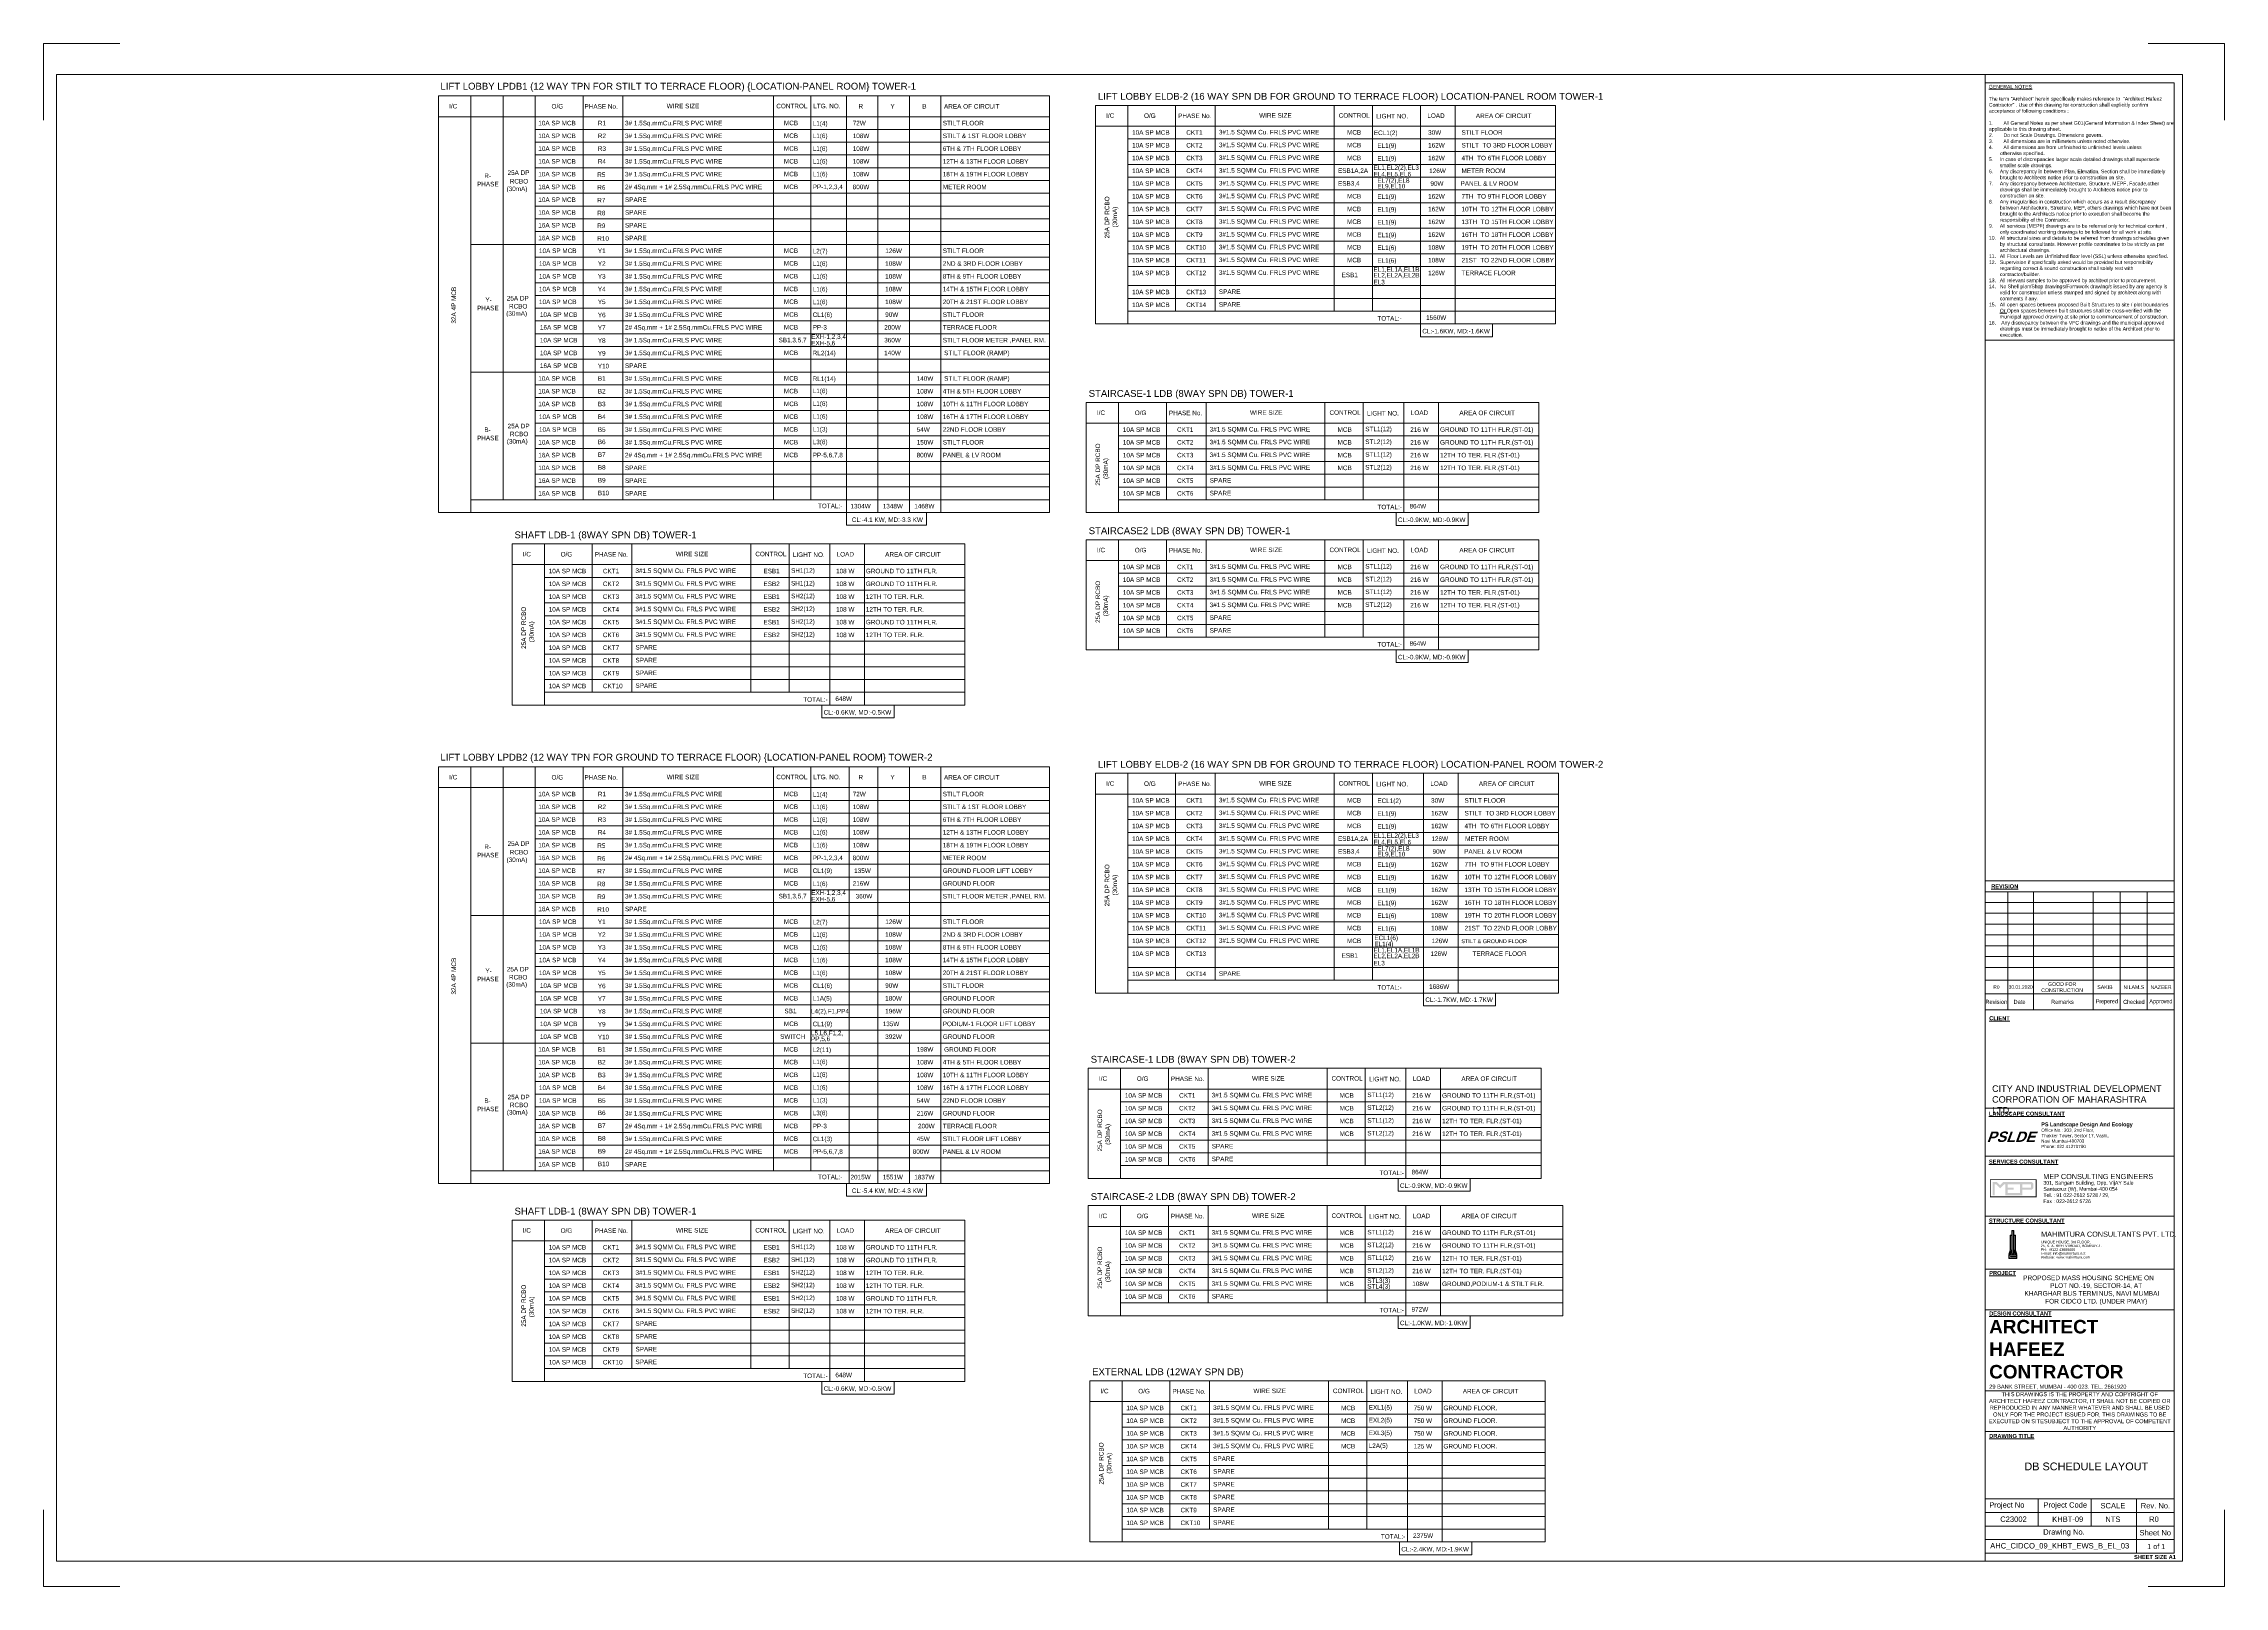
# Paper-space layout 'AHC_CIDCO_09_KHBT_EWS_B_EL_03' of a CAD drawing. Header units: millimetres. Extents: x -443 to 398, y -175 to 420.
# The model-space entities are those that its viewports show. They can reach past a viewport. Long polylines and large blocks are cut down to what shows.
import ezdxf

# ---------------------------------------------------------------- set-up
doc = ezdxf.new("R2010")
doc.units = ezdxf.units.MM
doc.header["$MEASUREMENT"] = 0
doc.layers.get('DEFPOINTS').update_dxf_attribs({"color": 8, "lineweight": 0})
doc.layers.add('MEP DB DETAILS', color=7, linetype='Continuous', lineweight=0)
doc.layers.add('MEP TITLE BLOCK', color=7, linetype='Continuous', lineweight=0)
doc.styles.add('A1 SHEET MM 190509$0$ARIAL', font='arial.ttf')
doc.styles.add('Areal', font='arial.ttf')
doc.styles.add('ARIAL', font='arial.ttf')
doc.styles.add('Arial Bold', font='arialbd.ttf')
doc.styles.add('MEP', font='arial.ttf', dxfattribs={"width": 0.8})

# ---------------------------------------------------------------- blocks, each defined once
blk = doc.blocks.new('A$C2BD32313')
at = {"layer": 'DEFPOINTS', "color": 0, "lineweight": 15, "ltscale": 0.5}
for points in [[(849.835, 6.36), (849.835, 8), (851.475, 8)], [(896.646, 6.36), (896.646, 8), (895.007, 8)], [(849.835, -23.47), (849.835, -25.11), (851.475, -25.11)], [(896.646, -23.47), (896.646, -25.11), (895.007, -25.11)]]:
    blk.add_lwpolyline(points, dxfattribs=at)
blk = doc.blocks.new('A1 SHEET MM 190509$0$EEE')
at = {"layer": 'MEP TITLE BLOCK', "color": 1}
for p, q in [((915.8, 366.4), (915.8, 320.4)), ((915.8, 366.4), (915.8, 320.4)), ((915.8, 366.4), (920.7, 366.4)), ((915.8, 366.4), (920.7, 366.4)), ((916.9, 365.3), (916.9, 320.2)), ((916.9, 365.3), (916.9, 320.2)), ((916.9, 365.3), (920.7, 365.3)), ((916.9, 365.3), (920.7, 365.3)), ((920.7, 380.7), (920.7, 307.8)), ((920.7, 380.7), (920.7, 307.8)), ((920.7, 380.7), (927.4, 380.7)), ((920.7, 380.7), (927.4, 380.7)), ((921.8, 379.6), (921.8, 308.9)), ((921.8, 379.6), (921.8, 308.9)), ((921.8, 379.6), (926.3, 379.6)), ((921.8, 379.6), (926.3, 379.6)), ((926.3, 379.6), (926.3, 308.9)), ((926.3, 379.6), (926.3, 308.9)), ((927.4, 380.7), (927.4, 307.8)), ((927.4, 380.7), (927.4, 307.8)), ((927.4, 366.4), (932.3, 366.4)), ((927.4, 366.4), (932.3, 366.4)), ((927.4, 365.3), (931.2, 365.3)), ((927.4, 365.3), (931.2, 365.3)), ((931.2, 365.3), (931.2, 320.2)), ((931.2, 365.3), (931.2, 320.2)), ((932.3, 366.4), (932.3, 320.4)), ((932.3, 366.4), (932.3, 320.4)), ((915.8, 320.4), (912.1, 307.8)), ((915.8, 320.4), (912.1, 307.8)), ((912.1, 307.8), (917.2, 307.8)), ((912.1, 307.8), (917.2, 307.8)), ((912.1, 305.9), (936, 305.9)), ((912.1, 305.9), (936, 305.9)), ((912.1, 305.9), (912.1, 294.8)), ((912.1, 305.9), (912.1, 294.8)), ((912.1, 294.8), (936, 294.8)), ((912.1, 294.8), (936, 294.8)), ((913.2, 304.8), (934.9, 304.8)), ((913.2, 304.8), (934.9, 304.8)), ((913.2, 304.8), (913.2, 295.9)), ((913.2, 304.8), (913.2, 295.9)), ((913.2, 295.9), (934.9, 295.9)), ((913.2, 295.9), (934.9, 295.9)), ((916.9, 320.2), (913.6, 308.9)), ((916.9, 320.2), (913.6, 308.9)), ((913.6, 308.9), (916.4, 308.9)), ((913.6, 308.9), (916.4, 308.9)), ((920.7, 323.5), (916.4, 308.9)), ((920.7, 323.5), (916.4, 308.9)), ((917, 301), (917, 299.7)), ((917, 301), (917, 299.7)), ((934.9, 301), (917, 301)), ((934.9, 301), (917, 301)), ((934.9, 299.7), (917, 299.7)), ((934.9, 299.7), (917, 299.7)), ((920.7, 319.7), (917.2, 307.8)), ((920.7, 319.7), (917.2, 307.8)), ((920.7, 307.8), (927.4, 307.8)), ((920.7, 307.8), (927.4, 307.8)), ((921.8, 308.9), (926.3, 308.9)), ((921.8, 308.9), (926.3, 308.9)), ((927.4, 323.5), (931.8, 308.9)), ((927.4, 323.5), (931.8, 308.9)), ((927.4, 319.7), (930.9, 307.8)), ((927.4, 319.7), (930.9, 307.8)), ((930.9, 307.8), (936, 307.8)), ((930.9, 307.8), (936, 307.8)), ((931.2, 320.2), (934.5, 308.9)), ((931.2, 320.2), (934.5, 308.9)), ((931.8, 308.9), (934.5, 308.9)), ((931.8, 308.9), (934.5, 308.9)), ((932.3, 320.4), (936, 307.8)), ((932.3, 320.4), (936, 307.8)), ((934.9, 304.8), (934.9, 301)), ((934.9, 304.8), (934.9, 301)), ((934.9, 299.7), (934.9, 295.9)), ((934.9, 299.7), (934.9, 295.9)), ((936, 305.9), (936, 294.8)), ((936, 305.9), (936, 294.8))]:
    blk.add_line(p, q, dxfattribs=at)
at = {"layer": 'MEP TITLE BLOCK', "color": 7, "attachment_point": 1}
for s, insert, char_height, width, style in [('25, S. A. BRELVI ROAD, BOMBAY-1.', (1009.2, 337.7), 7.914, 196.451, 'A1 SHEET MM 190509$0$ARIAL'), ('UNIQUE HOUSE, 3rd FLOOR,', (1009.7, 349.4), 7.914, 195.645, 'A1 SHEET MM 190509$0$ARIAL'), ('{\\W0.8;MAHIMTURA CONSULTANTS PVT. LTD.}', (1010.4, 377.2), 15.828, 412.577, 'ARIAL'), ('Website: ', (1009.3, 303), 7.91, 48.626, 'A1 SHEET MM 190509$0$ARIAL'), ('e-mail: info@mahimtura.net ', (1009.4, 314.5), 7.914, 146.709, 'A1 SHEET MM 190509$0$ARIAL'), ('PH:', (1009.1, 326.1), 7.91, 19.448, 'A1 SHEET MM 190509$0$ARIAL'), ('+9122 43685000', (1031.3, 326.1), 7.914, 87.915, 'A1 SHEET MM 190509$0$ARIAL'), ('www.mahimtura.com  ', (1057, 303), 7.914, 115.389, 'A1 SHEET MM 190509$0$ARIAL')]:
    blk.add_mtext(s, dxfattribs=dict(at, insert=insert, char_height=char_height, width=width, style=style))

msp = doc.modelspace()

# ---------------------------------------------------------------- linework, layer by layer
at = {"layer": 'MEP DB DETAILS'}
for p, q in [((-33759, 42650), (-6957, 42650)), ((-33759, 24381), (-33759, 42650)), ((-32342, 24381), (-32342, 42650)), ((-30926, 42650), (-30926, 24941)), ((-29509, 24941), (-29509, 42650)), ((-27411, 24941), (-27411, 42650)), ((-25672, 24941), (-25672, 42650)), ((-19065, 24941), (-19065, 42650)), ((-17424, 24941), (-17424, 42650)), ((-15864, 24381), (-15864, 42650)), ((-14483, 24381), (-14483, 42650)), ((-13102, 24381), (-13102, 42650)), ((-11721, 24381), (-11721, 42650)), ((-6957, 24381), (-6957, 42650)), ((-4938, 32651), (-4938, 42238)), ((-4938, 42238), (15240, 42238)), ((-3522, 32651), (-3522, 42238)), ((-1424, 33211), (-1424, 42238)), ((315, 33211), (315, 42238)), ((5534, 33211), (5534, 42238)), ((7212, 33211), (7212, 42238)), ((9317, 32651), (9317, 42238)), ((10838, 32651), (10838, 42238)), ((15240, 32651), (15240, 42238)), ((-33759, 41741), (-6957, 41741)), ((-29509, 41181), (-6957, 41181)), ((-4938, 41328), (15240, 41328)), ((-29509, 40621), (-6957, 40621)), ((-3522, 40768), (15240, 40768)), ((-3522, 40208), (15240, 40208)), ((-29509, 40061), (-6957, 40061)), ((-29509, 39501), (-6957, 39501)), ((-3522, 39648), (15240, 39648)), ((-29509, 38941), (-6957, 38941)), ((-29509, 38381), (-6957, 38381)), ((-3522, 39088), (15240, 39088)), ((-3522, 38528), (15240, 38528)), ((-29509, 37821), (-6957, 37821)), ((-3522, 37968), (15240, 37968)), ((-3522, 37968), (15240, 37968)), ((-3522, 37968), (15240, 37968)), ((-3522, 37408), (15240, 37408)), ((-29509, 37261), (-6957, 37261)), ((-29509, 36701), (-6957, 36701)), ((-3522, 36848), (15240, 36848)), ((-32342, 36141), (-6957, 36141)), ((-29509, 35581), (-6957, 35581)), ((-3522, 36288), (15240, 36288)), ((-3522, 35728), (15240, 35728)), ((-29509, 35021), (-6957, 35021)), ((-29509, 34461), (-6957, 34461)), ((-3522, 35168), (15240, 35168)), ((-29509, 33901), (-6957, 33901)), ((-3522, 34331), (15240, 34331)), ((-3522, 33771), (15240, 33771)), ((-29509, 33341), (-6957, 33341)), ((-29509, 32781), (-6957, 32781)), ((-4938, 32651), (15240, 32651)), ((-3522, 33211), (15240, 33211)), ((-29509, 32221), (-6957, 32221)), ((-29509, 31661), (-6957, 31661)), ((9317, 32091), (12484, 32091)), ((-29509, 31101), (-6957, 31101)), ((-32342, 30541), (-6957, 30541)), ((-29509, 29981), (-6957, 29981)), ((-29509, 29421), (-6957, 29421)), ((-29509, 28861), (-6957, 28861)), ((-5342, 24378), (-5342, 29207)), ((-5342, 29207), (14516, 29207)), ((-3925, 24378), (-3925, 29207)), ((-1827, 24938), (-1827, 29207)), ((-88, 24938), (-88, 29207)), ((5130, 24938), (5130, 29207)), ((6808, 24938), (6808, 29207)), ((8593, 24378), (8593, 29207)), ((10114, 24378), (10114, 29207)), ((14516, 24378), (14516, 29207)), ((-29509, 28301), (-6957, 28301)), ((-29509, 27741), (-6957, 27741)), ((-5342, 28298), (14516, 28298)), ((-29509, 27181), (-6957, 27181)), ((-3925, 27738), (14516, 27738)), ((-3925, 27178), (14516, 27178)), ((-29509, 26621), (-6957, 26621)), ((-29509, 26061), (-6957, 26061)), ((-3925, 26618), (14516, 26618)), ((-3925, 26058), (14516, 26058)), ((-32342, 24941), (-6957, 24941)), ((-29509, 25501), (-6957, 25501)), ((-29509, 24941), (-6957, 24941)), ((-3925, 25498), (14516, 25498)), ((-3925, 24938), (14516, 24938)), ((-3925, 24938), (14516, 24938)), ((-3925, 24938), (14516, 24938)), ((-33759, 24381), (-6957, 24381)), ((-5342, 24378), (14516, 24378)), ((-3925, 24378), (14516, 24378)), ((-3925, 24378), (14516, 24378)), ((-30528, 15935), (-30528, 23004)), ((-30528, 23004), (-10670, 23004)), ((-29111, 15935), (-29111, 23004)), ((-27013, 16495), (-27013, 23004)), ((-25274, 16495), (-25274, 23004)), ((-20056, 16495), (-20056, 23004)), ((-18378, 16495), (-18378, 23004)), ((-16594, 15935), (-16594, 23004)), ((-15864, 23821), (-12346, 23821)), ((-15072, 15935), (-15072, 23004)), ((-10670, 15935), (-10670, 23004)), ((-5342, 18356), (-5342, 23185)), ((-5342, 23185), (14516, 23185)), ((-3925, 18356), (-3925, 23185)), ((-1827, 18916), (-1827, 23185)), ((-88, 18916), (-88, 23185)), ((5130, 18916), (5130, 23185)), ((6808, 18916), (6808, 23185)), ((8247, 23818), (11414, 23818)), ((8593, 18356), (8593, 23185)), ((10114, 18356), (10114, 23185)), ((14516, 18356), (14516, 23185)), ((-30528, 22095), (-10670, 22095)), ((-5342, 22276), (14516, 22276)), ((-29111, 21535), (-10670, 21535)), ((-3925, 21716), (14516, 21716)), ((-3925, 21156), (14516, 21156)), ((-29111, 20975), (-10670, 20975)), ((-29111, 20415), (-10670, 20415)), ((-3925, 20596), (14516, 20596)), ((-29111, 19855), (-10670, 19855)), ((-29111, 19295), (-10670, 19295)), ((-3925, 20036), (14516, 20036)), ((-3925, 19476), (14516, 19476)), ((-29111, 18735), (-10670, 18735)), ((-5342, 18356), (14516, 18356)), ((-3925, 18916), (14516, 18916)), ((-3925, 18916), (14516, 18916)), ((-3925, 18916), (14516, 18916)), ((-3925, 18356), (14516, 18356)), ((-3925, 18356), (14516, 18356)), ((-29111, 18175), (-10670, 18175)), ((-29111, 17615), (-10670, 17615)), ((8247, 17796), (11414, 17796)), ((-29111, 17055), (-10670, 17055)), ((-29111, 16495), (-10670, 16495)), ((-29111, 16495), (-10670, 16495)), ((-29111, 16495), (-10670, 16495)), ((-30528, 15935), (-10670, 15935)), ((-29111, 15935), (-10670, 15935)), ((-29111, 15935), (-10670, 15935)), ((-16939, 15375), (-13772, 15375)), ((-33759, 13223), (-6957, 13223)), ((-33759, -5046), (-33759, 13223)), ((-32342, -5046), (-32342, 13223)), ((-30926, 13223), (-30926, -4486)), ((-29509, -4486), (-29509, 13223)), ((-27411, -4486), (-27411, 13223)), ((-25672, -4486), (-25672, 13223)), ((-19065, -4486), (-19065, 13223)), ((-17424, -4486), (-17424, 13223)), ((-15735, -5046), (-15735, 13223)), ((-14483, -5046), (-14483, 13223)), ((-13102, -5046), (-13102, 13223)), ((-11721, -5046), (-11721, 13223)), ((-6957, -5046), (-6957, 13223)), ((-4938, 3308), (-4938, 12943)), ((-4938, 12943), (15372, 12943)), ((-3522, 3308), (-3522, 12943)), ((-1424, 3868), (-1424, 12943)), ((315, 3868), (315, 12943)), ((5534, 3868), (5534, 12943)), ((7212, 3868), (7212, 12943)), ((9448, 3308), (9448, 12943)), ((10969, 3325), (10969, 12943)), ((15372, 3308), (15372, 12943)), ((-33759, 12314), (-6957, 12314)), ((-29509, 11754), (-6957, 11754)), ((-4938, 12034), (15372, 12034)), ((-29509, 11194), (-6957, 11194)), ((-29509, 10634), (-6957, 10634)), ((-3522, 11474), (15372, 11474)), ((-3522, 10914), (15372, 10914)), ((-29509, 10074), (-6957, 10074)), ((-3522, 10354), (15372, 10354)), ((-3522, 9794), (15372, 9794)), ((-29509, 9514), (-6957, 9514)), ((-29509, 8954), (-6957, 8954)), ((-3522, 9234), (15372, 9234)), ((-3522, 8674), (15372, 8674)), ((-3522, 8674), (15372, 8674)), ((-3522, 8674), (15372, 8674)), ((-29509, 8394), (-6957, 8394)), ((-29509, 7834), (-6957, 7834)), ((-3522, 8114), (15372, 8114)), ((-32342, 6714), (-6957, 6714)), ((-29509, 7274), (-6957, 7274)), ((-3522, 7554), (15372, 7554)), ((-3522, 6994), (15372, 6994)), ((-29509, 6154), (-6957, 6154)), ((-3522, 6434), (15372, 6434)), ((-3522, 5874), (15372, 5874)), ((-29509, 5594), (-6957, 5594)), ((-29509, 5034), (-6957, 5034)), ((-3522, 5314), (15372, 5314)), ((-29509, 4474), (-6957, 4474)), ((-29509, 3914), (-6957, 3914)), ((-3522, 4428), (15372, 4428)), ((-3522, 3868), (15372, 3868)), ((-29509, 3354), (-6957, 3354)), ((-4938, 3308), (15372, 3308)), ((-29509, 2794), (-6957, 2794)), ((-29509, 2234), (-6957, 2234)), ((9448, 2748), (12615, 2748)), ((-32342, 1114), (-6957, 1114)), ((-29509, 1674), (-6957, 1674)), ((-29509, 554), (-6957, 554)), ((-5253, -4824), (-5253, 6)), ((-5253, 6), (14605, 6)), ((-3836, -4824), (-3836, 6)), ((-1738, -4264), (-1738, 6)), ((1, -4264), (1, 6)), ((5219, -4264), (5219, 6)), ((6897, -4264), (6897, 6)), ((8681, -4824), (8681, 6)), ((10203, -4824), (10203, 6)), ((14605, -4824), (14605, 6)), ((-29509, -6), (-6957, -6)), ((-29509, -566), (-6957, -566)), ((-5253, -904), (14605, -904)), ((-29509, -1126), (-6957, -1126)), ((-29509, -1686), (-6957, -1686)), ((-3836, -1464), (14605, -1464)), ((-29509, -2246), (-6957, -2246)), ((-29509, -2806), (-6957, -2806)), ((-3836, -2024), (14605, -2024)), ((-3836, -2584), (14605, -2584)), ((-29509, -3366), (-6957, -3366)), ((-3836, -3144), (14605, -3144)), ((-3836, -3704), (14605, -3704)), ((-32342, -4486), (-6957, -4486)), ((-29509, -3926), (-6957, -3926)), ((-29509, -4486), (-6957, -4486)), ((-3836, -4264), (14605, -4264)), ((-3836, -4264), (14605, -4264)), ((-3836, -4264), (14605, -4264)), ((-33759, -5046), (-6957, -5046)), ((-15864, -5606), (-12346, -5606)), ((-5253, -4824), (14605, -4824)), ((-3836, -4824), (14605, -4824)), ((-3836, -4824), (14605, -4824)), ((8336, -5384), (11503, -5384)), ((-30528, -13724), (-30528, -6655)), ((-30528, -6655), (-10670, -6655)), ((-29111, -13724), (-29111, -6655)), ((-27013, -13164), (-27013, -6655)), ((-25274, -13164), (-25274, -6655)), ((-20056, -13164), (-20056, -6655)), ((-18378, -13164), (-18378, -6655)), ((-16594, -13724), (-16594, -6655)), ((-15072, -13724), (-15072, -6655)), ((-10670, -13724), (-10670, -6655)), ((-5253, -10845), (-5253, -6016)), ((-5253, -6016), (15569, -6016)), ((-3836, -10845), (-3836, -6016)), ((-1738, -10285), (-1738, -6016)), ((1, -10285), (1, -6016)), ((5219, -10285), (5219, -6016)), ((6897, -10285), (6897, -6016)), ((8681, -10845), (8681, -6016)), ((10203, -10845), (10203, -6016)), ((15569, -10845), (15569, -6016)), ((-30528, -7564), (-10670, -7564)), ((-5253, -6925), (15569, -6925)), ((-3836, -7485), (15569, -7485)), ((-29111, -8124), (-10670, -8124)), ((-3836, -8045), (15569, -8045)), ((-3836, -8605), (15569, -8605)), ((-29111, -8684), (-10670, -8684)), ((-29111, -9244), (-10670, -9244)), ((-3836, -9165), (15569, -9165)), ((-29111, -9804), (-10670, -9804)), ((-29111, -10364), (-10670, -10364)), ((-3836, -9725), (15569, -9725)), ((-3836, -10285), (15569, -10285)), ((-3836, -10285), (15569, -10285)), ((-3836, -10285), (15569, -10285)), ((-29111, -10924), (-10670, -10924)), ((-5253, -10845), (15569, -10845)), ((-3836, -10845), (15569, -10845)), ((-3836, -10845), (15569, -10845)), ((8336, -11405), (11503, -11405)), ((-29111, -11484), (-10670, -11484)), ((-29111, -12044), (-10670, -12044)), ((-29111, -12604), (-10670, -12604)), ((-29111, -13164), (-10670, -13164)), ((-29111, -13164), (-10670, -13164)), ((-29111, -13164), (-10670, -13164)), ((-30528, -13724), (-10670, -13724)), ((-29111, -13724), (-10670, -13724)), ((-29111, -13724), (-10670, -13724)), ((-16939, -14284), (-13772, -14284)), ((-5191, -20768), (-5191, -13699)), ((-5191, -13699), (14788, -13699)), ((-3774, -20768), (-3774, -13699)), ((-1676, -20208), (-1676, -13699)), ((63, -20208), (63, -13699)), ((5282, -20208), (5282, -13699)), ((6959, -20208), (6959, -13699)), ((8744, -20768), (8744, -13699)), ((10265, -20768), (10265, -13699)), ((14788, -20768), (14788, -13699)), ((-5191, -14608), (14788, -14608)), ((-3774, -15168), (14788, -15168)), ((-3774, -15728), (14788, -15728)), ((-3774, -16288), (14788, -16288)), ((-3774, -16848), (14788, -16848)), ((-3774, -17408), (14788, -17408)), ((-3774, -17968), (14788, -17968)), ((-3774, -17968), (14788, -17968)), ((-3774, -17968), (14788, -17968)), ((-3774, -18528), (14788, -18528)), ((-3774, -19088), (14788, -19088)), ((-3774, -19648), (14788, -19648)), ((-5191, -20768), (14788, -20768)), ((-3774, -20208), (14788, -20208)), ((-3774, -20768), (14788, -20768)), ((-3774, -20768), (14788, -20768)), ((8398, -21328), (11565, -21328))]:
    msp.add_line(p, q, dxfattribs=at)
for points in [[(9317, 32091), (9317, 32651)], [(12484, 32091), (12484, 32651)], [(-15864, 23821), (-15864, 24381)], [(-12346, 23821), (-12346, 24381)], [(8247, 23818), (8247, 24378)], [(11414, 23818), (11414, 24378)], [(8247, 17796), (8247, 18356)], [(11414, 17796), (11414, 18356)], [(-16939, 15375), (-16939, 15935)], [(-13772, 15375), (-13772, 15935)], [(9448, 2748), (9448, 3308)], [(12615, 2748), (12615, 3308)], [(-15864, -5606), (-15864, -5046)], [(-12346, -5606), (-12346, -5046)], [(8336, -5384), (8336, -4824)], [(11503, -5384), (11503, -4824)], [(8336, -11405), (8336, -10845)], [(11503, -11405), (11503, -10845)], [(-16939, -14284), (-16939, -13724)], [(-13772, -14284), (-13772, -13724)], [(8398, -21328), (8398, -20768)], [(11565, -21328), (11565, -20768)]]:
    msp.add_lwpolyline(points, dxfattribs=at)

# ---------------------------------------------------------------- texts
at = {"layer": 'MEP DB DETAILS', "color": 7, "style": 'MEP'}
for s, p in [('LIFT LOBBY LPDB1 (12 WAY TPN FOR STILT TO TERRACE FLOOR) {LOCATION-PANEL ROOM} TOWER-1', (-33670, 42928)), ('LIFT LOBBY LPDB2 (12 WAY TPN FOR GROUND TO TERRACE FLOOR) {LOCATION-PANEL ROOM} TOWER-2', (-33670, 13501))]:
    msp.add_text(s, height=300, dxfattribs=at).set_placement(p)
at = {"layer": 'MEP DB DETAILS', "style": 'MEP'}
for s, height, p in [('I/C', 200, (-33290, 42101)), ('O/G', 200, (-28798, 42097)), ('PHASE No.', 200, (-27351, 42090)), ('WIRE SIZE', 200, (-23746, 42108)), ('CONTROL', 200, (-18939, 42108)), ('LTG. NO.', 200, (-17315, 42108)), ('R', 200, (-15334, 42098)), ('Y', 200, (-13930, 42098)), ('B', 200, (-12535, 42098)), ('AREA OF CIRCUIT', 200, (-11581, 42093)), ('LIFT LOBBY ELDB-2 (16 WAY SPN DB FOR GROUND TO TERRACE FLOOR) LOCATION-PANEL ROOM TOWER-1', 300, (-4831, 42484)), ('I/C', 200, (-4469, 41689)), ('O/G', 200, (-2810, 41685)), ('PHASE No.', 200, (-1313, 41678)), ('WIRE SIZE', 200, (2242, 41696)), ('CONTROL', 200, (5731, 41696)), ('LIGHT NO.', 200, (7378, 41665)), ('LOAD', 200, (9619, 41686)), ('AREA OF CIRCUIT', 200, (11747, 41680)), ('TOTAL:-', 200, (7427, 32796)), ('CL:-1.6KW, MD:-1.6KW ', 200, (9398, 32236)), ('STAIRCASE-1 LDB (8WAY SPN DB) TOWER-1 ', 300, (-5235, 29453)), ('I/C', 200, (-4873, 28658)), ('O/G', 200, (-3214, 28654)), ('PHASE No.', 200, (-1716, 28647)), ('WIRE SIZE', 200, (1839, 28665)), ('CONTROL', 200, (5327, 28665)), ('LIGHT NO.', 200, (6974, 28634)), ('LOAD', 200, (8894, 28656)), ('AREA OF CIRCUIT', 200, (11023, 28650)), ('TOTAL:-', 200, (-17111, 24569)), ('CL:-4.1 KW, MD:-3.3 KW ', 200, (-15626, 23965)), ('TOTAL:-', 200, (7431, 24522)), ('CL:-0.9KW, MD:-0.9KW ', 200, (8327, 23962)), ('SHAFT LDB-1 (8WAY SPN DB) TOWER-1 ', 300, (-30421, 23250)), ('STAIRCASE2 LDB (8WAY SPN DB) TOWER-1 ', 300, (-5235, 23431)), ('I/C', 200, (-30059, 22455)), ('O/G', 200, (-28400, 22451)), ('PHASE No.', 200, (-26902, 22444)), ('WIRE SIZE', 200, (-23348, 22462)), ('CONTROL', 200, (-19859, 22462)), ('LIGHT NO.', 200, (-18212, 22431)), ('LOAD', 200, (-16292, 22452)), ('AREA OF CIRCUIT', 200, (-14163, 22446)), ('I/C', 200, (-4873, 22636)), ('O/G', 200, (-3214, 22632)), ('PHASE No.', 200, (-1716, 22625)), ('WIRE SIZE', 200, (1839, 22643)), ('CONTROL', 200, (5327, 22643)), ('LIGHT NO.', 200, (6974, 22612)), ('LOAD', 200, (8894, 22634)), ('AREA OF CIRCUIT', 200, (11023, 22628)), ('TOTAL:-', 200, (7431, 18500)), ('CL:-0.9KW, MD:-0.9KW ', 200, (8327, 17940)), ('TOTAL:-', 200, (-17755, 16079)), ('CL:-0.6KW, MD:-0.5KW ', 200, (-16859, 15519)), ('LIFT LOBBY ELDB-2 (16 WAY SPN DB FOR GROUND TO TERRACE FLOOR) LOCATION-PANEL ROOM TOWER-2', 300, (-4831, 13189)), ('I/C', 200, (-33290, 12674)), ('O/G', 200, (-28798, 12670)), ('PHASE No.', 200, (-27351, 12663)), ('WIRE SIZE', 200, (-23746, 12681)), ('CONTROL', 200, (-18939, 12681)), ('LTG. NO.', 200, (-17315, 12681)), ('R', 200, (-15334, 12672)), ('Y', 200, (-13930, 12672)), ('B', 200, (-12535, 12672)), ('AREA OF CIRCUIT', 200, (-11581, 12666)), ('I/C', 200, (-4469, 12394)), ('O/G', 200, (-2810, 12390)), ('PHASE No.', 200, (-1313, 12383)), ('WIRE SIZE', 200, (2242, 12401)), ('CONTROL', 200, (5731, 12401)), ('LIGHT NO.', 200, (7378, 12370)), ('LOAD', 200, (9750, 12392)), ('AREA OF CIRCUIT', 200, (11878, 12386)), ('TOTAL:-', 200, (7427, 3452)), ('CL:-1.7KW, MD:-1.7KW ', 200, (9529, 2915)), ('STAIRCASE-1 LDB (8WAY SPN DB) TOWER-2', 300, (-5146, 252)), ('I/C', 200, (-4784, -543)), ('O/G', 200, (-3125, -548)), ('PHASE No.', 200, (-1627, -555)), ('WIRE SIZE', 200, (1928, -536)), ('CONTROL', 200, (5416, -536)), ('LIGHT NO.', 200, (7063, -567)), ('LOAD', 200, (8983, -546)), ('AREA OF CIRCUIT', 200, (11112, -552)), ('TOTAL:-', 200, (-17111, -4858)), ('TOTAL:-', 200, (7520, -4679)), ('CL:-5.4 KW, MD:-4.3 KW ', 200, (-15626, -5462)), ('STAIRCASE-2 LDB (8WAY SPN DB) TOWER-2 ', 300, (-5146, -5770)), ('CL:-0.9KW, MD:-0.9KW ', 200, (8416, -5239)), ('SHAFT LDB-1 (8WAY SPN DB) TOWER-1 ', 300, (-30421, -6409)), ('I/C', 200, (-4784, -6565)), ('O/G', 200, (-3125, -6569)), ('PHASE No.', 200, (-1627, -6576)), ('WIRE SIZE', 200, (1928, -6558)), ('CONTROL', 200, (5416, -6558)), ('LIGHT NO.', 200, (7063, -6589)), ('LOAD', 200, (8983, -6568)), ('AREA OF CIRCUIT', 200, (11112, -6573)), ('I/C', 200, (-30059, -7204)), ('O/G', 200, (-28400, -7208)), ('PHASE No.', 200, (-26902, -7215)), ('WIRE SIZE', 200, (-23348, -7197)), ('CONTROL', 200, (-19859, -7197)), ('LIGHT NO.', 200, (-18212, -7228)), ('LOAD', 200, (-16292, -7207)), ('AREA OF CIRCUIT', 200, (-14163, -7212)), ('TOTAL:-', 200, (7520, -10701)), ('CL:-1.0KW, MD:-1.0KW ', 200, (8416, -11261)), ('TOTAL:-', 200, (-17755, -13580)), ('EXTERNAL LDB (12WAY SPN DB)', 300, (-5084, -13453)), ('CL:-0.6KW, MD:-0.5KW ', 200, (-16859, -14140)), ('I/C', 200, (-4722, -14248)), ('O/G', 200, (-3063, -14252)), ('PHASE No.', 200, (-1565, -14259)), ('WIRE SIZE', 200, (1990, -14241)), ('CONTROL', 200, (5478, -14241)), ('LIGHT NO.', 200, (7125, -14272)), ('LOAD', 200, (9045, -14250)), ('AREA OF CIRCUIT', 200, (11174, -14256)), ('TOTAL:-', 200, (7582, -20624)), ('CL:-2.4KW, MD:-1.9KW ', 200, (8478, -21184))]:
    msp.add_text(s, height=height, dxfattribs=at).set_placement(p)
at = {"layer": 'MEP DB DETAILS', "color": 1, "style": 'MEP'}
for s, height, p in [('10A SP MCB', 200, (-29377, 41360)), ('R1', 200, (-26767, 41360)), ('3# 1.5Sq.mmCu.FRLS PVC WIRE ', 200, (-25575, 41360)), ('MCB', 200, (-18603, 41365)), ('L1(4)', 200, (-17341, 41346)), ('72W', 200, (-15587, 41360)), ('STILT FLOOR', 200, (-11636, 41360)), ('10A SP MCB', 200, (-3332, 40948)), ('CKT1', 200, (-955, 40948)), ('3#1.5 SQMM Cu. FRLS PVC WIRE', 200, (474, 40963)), ('MCB', 200, (6096, 40953)), ('ECL1(2)', 200, (7273, 40934)), ('30W', 200, (9653, 40948)), ('STILT FLOOR', 200, (11119, 40948)), ('10A SP MCB', 200, (-29377, 40800)), ('10A SP MCB', 200, (-29377, 40240)), ('R2', 200, (-26767, 40800)), ('R3', 200, (-26767, 40240)), ('3# 1.5Sq.mmCu.FRLS PVC WIRE ', 200, (-25575, 40800)), ('3# 1.5Sq.mmCu.FRLS PVC WIRE ', 200, (-25575, 40240)), ('MCB', 200, (-18603, 40805)), ('MCB', 200, (-18603, 40245)), ('L1(6)', 200, (-17341, 40802)), ('L1(6)', 200, (-17341, 40242)), ('108W', 200, (-15587, 40800)), ('108W', 200, (-15587, 40240)), ('STILT & 1ST FLOOR LOBBY', 200, (-11636, 40800)), ('6TH & 7TH FLOOR LOBBY', 200, (-11636, 40240)), ('10A SP MCB', 200, (-3332, 40388)), ('CKT2', 200, (-955, 40388)), ('3#1.5 SQMM Cu. FRLS PVC WIRE', 200, (474, 40403)), ('MCB', 200, (6096, 40393)), ('EL1(9)', 200, (7425, 40374)), ('162W', 200, (9653, 40388)), ('STILT  TO 3RD FLOOR LOBBY', 200, (11119, 40388)), ('R-', 200, (-31745, 39046)), ('25A DP', 200, (-30727, 39187)), ('10A SP MCB', 200, (-29377, 39680)), ('10A SP MCB', 200, (-29377, 39120)), ('R5', 200, (-26791, 39097)), ('R4', 200, (-26767, 39680)), ('3# 1.5Sq.mmCu.FRLS PVC WIRE ', 200, (-25575, 39680)), ('3# 1.5Sq.mmCu.FRLS PVC WIRE ', 200, (-25575, 39120)), ('MCB', 200, (-18603, 39685)), ('MCB', 200, (-18603, 39125)), ('L1(6)', 200, (-17341, 39682)), ('L1(6)', 200, (-17341, 39122)), ('108W', 200, (-15587, 39680)), ('108W', 200, (-15587, 39120)), ('12TH & 13TH FLOOR LOBBY', 200, (-11636, 39680)), ('18TH & 19TH FLOOR LOBBY', 200, (-11636, 39120)), ('10A SP MCB', 200, (-3332, 39828)), ('10A SP MCB', 200, (-3332, 39268)), ('CKT3', 200, (-955, 39828)), ('CKT4', 200, (-955, 39268)), ('3#1.5 SQMM Cu. FRLS PVC WIRE', 200, (474, 39843)), ('3#1.5 SQMM Cu. FRLS PVC WIRE', 200, (474, 39283)), ('ESB1A,2A', 200, (5700, 39273)), ('MCB', 200, (6096, 39833)), ('EL1,EL2(2),EL3 ', 200, (7259, 39407)), ('EL4,EL5,EL6', 200, (7259, 39121)), ('EL1(9)', 200, (7425, 39814)), ('162W', 200, (9653, 39828)), ('126W', 200, (9701, 39268)), ('4TH  TO 6TH FLOOR LOBBY', 200, (11119, 39828)), ('METER ROOM', 200, (11119, 39268)), ('PHASE', 200, (-32064, 38684)), ('(30mA)', 200, (-30770, 38476)), ('RCBO', 200, (-30630, 38810)), ('16A SP MCB', 200, (-29377, 38560)), ('R6', 200, (-26791, 38537)), ('2# 4Sq.mm + 1# 2.5Sq.mmCu.FRLS PVC WIRE ', 200, (-25575, 38560)), ('MCB', 200, (-18603, 38565)), ('PP-1,2,3,4', 200, (-17341, 38562)), ('800W', 200, (-15587, 38560)), ('METER ROOM', 200, (-11636, 38560)), ('10A SP MCB', 200, (-3332, 38708)), ('10A SP MCB', 200, (-3332, 38148)), ('CKT5', 200, (-955, 38708)), ('CKT6', 200, (-955, 38148)), ('3#1.5 SQMM Cu. FRLS PVC WIRE', 200, (474, 38723)), ('3#1.5 SQMM Cu. FRLS PVC WIRE', 200, (474, 38163)), ('ESB3,4', 200, (5700, 38713)), ('MCB', 200, (6096, 38153)), ('EL7(2),EL8 ', 200, (7425, 38842)), ('EL9,EL10', 200, (7425, 38595)), ('EL1(9)', 200, (7425, 38134)), ('162W', 200, (9653, 38148)), ('90W', 200, (9752, 38708)), ('PANEL & LV ROOM', 200, (11077, 38708)), ('7TH  TO 9TH FLOOR LOBBY', 200, (11119, 38148)), ('10A SP MCB', 200, (-29377, 38000)), ('10A SP MCB', 200, (-29377, 37440)), ('R7', 200, (-26791, 37977)), ('R8', 200, (-26791, 37417)), ('SPARE', 200, (-25575, 38000)), ('SPARE', 200, (-25575, 37440)), ('10A SP MCB', 200, (-3332, 37588)), ('CKT7', 200, (-955, 37588)), ('3#1.5 SQMM Cu. FRLS PVC WIRE', 200, (474, 37603)), ('MCB', 200, (6096, 37593)), ('EL1(9)', 200, (7425, 37574)), ('162W', 200, (9653, 37588)), ('10TH  TO 12TH FLOOR LOBBY', 200, (11119, 37588)), ('16A SP MCB', 200, (-29377, 36880)), ('16A SP MCB', 200, (-29377, 36320)), ('R9', 200, (-26791, 36857)), ('R10', 200, (-26791, 36297)), ('SPARE', 200, (-25575, 36880)), ('SPARE', 200, (-25575, 36320)), ('10A SP MCB', 200, (-3332, 37028)), ('10A SP MCB', 200, (-3332, 36468)), ('CKT8', 200, (-955, 37028)), ('CKT9', 200, (-955, 36468)), ('3#1.5 SQMM Cu. FRLS PVC WIRE', 200, (474, 37043)), ('3#1.5 SQMM Cu. FRLS PVC WIRE', 200, (474, 36483)), ('MCB', 200, (6096, 37033)), ('MCB', 200, (6096, 36473)), ('EL1(9)', 200, (7425, 37014)), ('EL1(9)', 200, (7425, 36454)), ('162W', 200, (9653, 37028)), ('162W', 200, (9653, 36468)), ('13TH  TO 15TH FLOOR LOBBY', 200, (11119, 37028)), ('16TH  TO 18TH FLOOR LOBBY', 200, (11119, 36468)), ('10A SP MCB', 200, (-3332, 35908)), ('10A SP MCB', 200, (-3332, 35348)), ('CKT10', 200, (-955, 35908)), ('CKT11', 200, (-955, 35348)), ('3#1.5 SQMM Cu. FRLS PVC WIRE', 200, (474, 35923)), ('3#1.5 SQMM Cu. FRLS PVC WIRE', 200, (474, 35363)), ('MCB', 200, (6096, 35913)), ('MCB', 200, (6096, 35353)), ('EL1(6)', 200, (7425, 35894)), ('EL1(6)', 200, (7425, 35334)), ('108W', 200, (9653, 35908)), ('108W', 200, (9653, 35348)), ('21ST  TO 22ND FLOOR LOBBY', 200, (11119, 35348)), ('19TH  TO 20TH FLOOR LOBBY', 200, (11119, 35908)), ('10A SP MCB', 200, (-3332, 34788)), ('CKT12', 200, (-955, 34788)), ('3#1.5 SQMM Cu. FRLS PVC WIRE', 200, (474, 34803)), ('ESB1', 200, (5857, 34701)), ('EL1,EL1A,EL1B', 200, (7257, 34941)), ('EL2,EL2A,EL2B', 200, (7257, 34689)), ('EL3', 200, (7257, 34387)), ('126W', 200, (9653, 34788)), ('TERRACE FLOOR', 200, (11119, 34788)), ('10A SP MCB', 200, (-3332, 33951)), ('10A SP MCB', 200, (-3332, 33391)), ('CKT13', 200, (-955, 33951)), ('CKT14', 200, (-955, 33391)), ('SPARE', 200, (474, 33966)), ('SPARE', 200, (474, 33406)), ('1560W', 200, (9564, 32831)), ('10A SP MCB', 200, (-3736, 27918)), ('CKT1', 200, (-1358, 27918)), ('3#1.5 SQMM Cu. FRLS PVC WIRE', 200, (70, 27932)), ('MCB', 200, (5684, 27918)), ('STL1(12)', 200, (6897, 27943)), ('216 W', 200, (8868, 27918)), ('GROUND TO 11TH FLR.(ST-01)', 200, (10176, 27918)), ('10A SP MCB', 200, (-3736, 27358)), ('10A SP MCB', 200, (-3736, 26798)), ('CKT2', 200, (-1358, 27358)), ('CKT3', 200, (-1358, 26798)), ('3#1.5 SQMM Cu. FRLS PVC WIRE', 200, (70, 27372)), ('3#1.5 SQMM Cu. FRLS PVC WIRE', 200, (70, 26812)), ('MCB', 200, (5684, 27358)), ('MCB', 200, (5684, 26798)), ('STL2(12)', 200, (6895, 27383)), ('STL1(12)', 200, (6897, 26823)), ('216 W', 200, (8868, 27358)), ('216 W', 200, (8868, 26798)), ('GROUND TO 11TH FLR.(ST-01)', 200, (10176, 27358)), ('12TH TO TER. FLR.(ST-01)', 200, (10176, 26798)), ('10A SP MCB', 200, (-3736, 26238)), ('10A SP MCB', 200, (-3736, 25678)), ('CKT4', 200, (-1358, 26238)), ('CKT5', 200, (-1358, 25678)), ('3#1.5 SQMM Cu. FRLS PVC WIRE', 200, (70, 26252)), ('SPARE', 200, (70, 25692)), ('MCB', 200, (5684, 26238)), ('STL2(12)', 200, (6895, 26263)), ('216 W', 200, (8868, 26238)), ('12TH TO TER. FLR.(ST-01)', 200, (10176, 26238)), ('10A SP MCB', 200, (-3736, 25118)), ('CKT6', 200, (-1358, 25118)), ('SPARE', 200, (70, 25132)), ('1304W', 200, (-15682, 24560)), ('864W', 200, (8839, 24558)), ('10A SP MCB', 200, (-3736, 21896)), ('CKT1', 200, (-1358, 21896)), ('3#1.5 SQMM Cu. FRLS PVC WIRE', 200, (70, 21910)), ('MCB', 200, (5684, 21896)), ('STL1(12)', 200, (6897, 21921)), ('216 W', 200, (8868, 21896)), ('GROUND TO 11TH FLR.(ST-01)', 200, (10176, 21896)), ('10A SP MCB', 200, (-28922, 21714)), ('10A SP MCB', 200, (-28922, 21154)), ('CKT1', 200, (-26545, 21714)), ('CKT2', 200, (-26545, 21154)), ('3#1.5 SQMM Cu. FRLS PVC WIRE', 200, (-25116, 21729)), ('3#1.5 SQMM Cu. FRLS PVC WIRE', 200, (-25116, 21169)), ('ESB1', 200, (-19502, 21714)), ('ESB2', 200, (-19502, 21154)), ('SH1(12)', 200, (-18291, 21179)), ('SH1(12)', 200, (-18289, 21739)), ('108 W', 200, (-16318, 21714)), ('108 W', 200, (-16318, 21154)), ('GROUND TO 11TH FLR.', 200, (-15010, 21714)), ('GROUND TO 11TH FLR.', 200, (-15010, 21154)), ('10A SP MCB', 200, (-3736, 21336)), ('CKT2', 200, (-1358, 21336)), ('3#1.5 SQMM Cu. FRLS PVC WIRE', 200, (70, 21350)), ('MCB', 200, (5684, 21336)), ('STL2(12)', 200, (6895, 21361)), ('216 W', 200, (8868, 21336)), ('GROUND TO 11TH FLR.(ST-01)', 200, (10176, 21336)), ('10A SP MCB', 200, (-28922, 20594)), ('10A SP MCB', 200, (-28922, 20034)), ('CKT3', 200, (-26545, 20594)), ('CKT4', 200, (-26545, 20034)), ('3#1.5 SQMM Cu. FRLS PVC WIRE', 200, (-25116, 20609)), ('3#1.5 SQMM Cu. FRLS PVC WIRE', 200, (-25116, 20049)), ('ESB1', 200, (-19502, 20594)), ('ESB2', 200, (-19502, 20034)), ('SH2(12)', 200, (-18291, 20059)), ('SH2(12)', 200, (-18289, 20619)), ('108 W', 200, (-16318, 20594)), ('108 W', 200, (-16318, 20034)), ('12TH TO TER. FLR.', 200, (-15010, 20594)), ('12TH TO TER. FLR.', 200, (-15010, 20034)), ('10A SP MCB', 200, (-3736, 20776)), ('10A SP MCB', 200, (-3736, 20216)), ('CKT3', 200, (-1358, 20776)), ('CKT4', 200, (-1358, 20216)), ('3#1.5 SQMM Cu. FRLS PVC WIRE', 200, (70, 20790)), ('3#1.5 SQMM Cu. FRLS PVC WIRE', 200, (70, 20230)), ('MCB', 200, (5684, 20776)), ('MCB', 200, (5684, 20216)), ('STL2(12)', 200, (6895, 20241)), ('STL1(12)', 200, (6897, 20801)), ('216 W', 200, (8868, 20776)), ('216 W', 200, (8868, 20216)), ('12TH TO TER. FLR.(ST-01)', 200, (10176, 20776)), ('12TH TO TER. FLR.(ST-01)', 200, (10176, 20216)), ('10A SP MCB', 200, (-28922, 19474)), ('CKT5', 200, (-26545, 19474)), ('3#1.5 SQMM Cu. FRLS PVC WIRE', 200, (-25116, 19489)), ('3#1.5 SQMM Cu. FRLS PVC WIRE', 200, (-25116, 18929)), ('ESB1', 200, (-19502, 19474)), ('SH2(12)', 200, (-18291, 18939)), ('SH2(12)', 200, (-18289, 19499)), ('108 W', 200, (-16318, 19474)), ('GROUND TO 11TH FLR.', 200, (-15010, 19474)), ('10A SP MCB', 200, (-3736, 19656)), ('10A SP MCB', 200, (-3736, 19096)), ('CKT5', 200, (-1358, 19656)), ('CKT6', 200, (-1358, 19096)), ('SPARE', 200, (70, 19670)), ('SPARE', 200, (70, 19110)), ('10A SP MCB', 200, (-28922, 18914)), ('10A SP MCB', 200, (-28922, 18354)), ('CKT6', 200, (-26545, 18914)), ('CKT7', 200, (-26545, 18354)), ('SPARE', 200, (-25116, 18369)), ('ESB2', 200, (-19502, 18914)), ('108 W', 200, (-16318, 18914)), ('12TH TO TER. FLR.', 200, (-15010, 18914)), ('864W', 200, (8839, 18536)), ('10A SP MCB', 200, (-28922, 17794)), ('10A SP MCB', 200, (-28922, 17234)), ('CKT8', 200, (-26545, 17794)), ('CKT9', 200, (-26545, 17234)), ('SPARE', 200, (-25116, 17809)), ('SPARE', 200, (-25116, 17249)), ('10A SP MCB', 200, (-28922, 16674)), ('CKT10', 200, (-26545, 16674)), ('SPARE', 200, (-25116, 16689)), ('648W', 200, (-16347, 16114)), ('10A SP MCB', 200, (-29377, 11934)), ('10A SP MCB', 200, (-29377, 11374)), ('R1', 200, (-26767, 11934)), ('R2', 200, (-26767, 11374)), ('3# 1.5Sq.mmCu.FRLS PVC WIRE ', 200, (-25575, 11934)), ('3# 1.5Sq.mmCu.FRLS PVC WIRE ', 200, (-25575, 11374)), ('MCB', 200, (-18603, 11938)), ('MCB', 200, (-18603, 11378)), ('L1(4)', 200, (-17341, 11919)), ('L1(6)', 200, (-17341, 11375)), ('72W', 200, (-15587, 11934)), ('108W', 200, (-15587, 11374)), ('STILT FLOOR', 200, (-11636, 11934)), ('STILT & 1ST FLOOR LOBBY', 200, (-11636, 11374)), ('10A SP MCB', 200, (-3332, 11654)), ('CKT1', 200, (-955, 11654)), ('3#1.5 SQMM Cu. FRLS PVC WIRE', 200, (474, 11668)), ('MCB', 200, (6096, 11658)), ('ECL1(2)', 200, (7425, 11639)), ('30W', 200, (9784, 11654)), ('STILT FLOOR', 200, (11250, 11654)), ('10A SP MCB', 200, (-29377, 10814)), ('R3', 200, (-26767, 10814)), ('3# 1.5Sq.mmCu.FRLS PVC WIRE ', 200, (-25575, 10814)), ('MCB', 200, (-18603, 10818)), ('L1(6)', 200, (-17341, 10815)), ('108W', 200, (-15587, 10814)), ('6TH & 7TH FLOOR LOBBY', 200, (-11636, 10814)), ('10A SP MCB', 200, (-3332, 11094)), ('10A SP MCB', 200, (-3332, 10534)), ('CKT2', 200, (-955, 11094)), ('CKT3', 200, (-955, 10534)), ('3#1.5 SQMM Cu. FRLS PVC WIRE', 200, (474, 11108)), ('3#1.5 SQMM Cu. FRLS PVC WIRE', 200, (474, 10548)), ('MCB', 200, (6096, 11098)), ('MCB', 200, (6096, 10538)), ('EL1(9)', 200, (7425, 11079)), ('EL1(9)', 200, (7425, 10519)), ('162W', 200, (9784, 11094)), ('162W', 200, (9784, 10534)), ('4TH  TO 6TH FLOOR LOBBY', 200, (11250, 10534)), ('STILT  TO 3RD FLOOR LOBBY', 200, (11250, 11094)), ('R-', 200, (-31745, 9619)), ('25A DP', 200, (-30727, 9760)), ('RCBO', 200, (-30630, 9384)), ('10A SP MCB', 200, (-29377, 10254)), ('10A SP MCB', 200, (-29377, 9694)), ('R5', 200, (-26791, 9671)), ('R4', 200, (-26767, 10254)), ('3# 1.5Sq.mmCu.FRLS PVC WIRE ', 200, (-25575, 10254)), ('3# 1.5Sq.mmCu.FRLS PVC WIRE ', 200, (-25575, 9694)), ('MCB', 200, (-18603, 10258)), ('MCB', 200, (-18603, 9698)), ('L1(6)', 200, (-17341, 10255)), ('L1(6)', 200, (-17341, 9695)), ('108W', 200, (-15587, 10254)), ('108W', 200, (-15587, 9694)), ('12TH & 13TH FLOOR LOBBY', 200, (-11636, 10254)), ('18TH & 19TH FLOOR LOBBY', 200, (-11636, 9694)), ('10A SP MCB', 200, (-3332, 9974)), ('10A SP MCB', 200, (-3332, 9414)), ('CKT4', 200, (-955, 9974)), ('CKT5', 200, (-955, 9414)), ('3#1.5 SQMM Cu. FRLS PVC WIRE', 200, (474, 9988)), ('3#1.5 SQMM Cu. FRLS PVC WIRE', 200, (474, 9428)), ('ESB1A,2A', 200, (5700, 9978)), ('ESB3,4', 200, (5700, 9418)), ('EL1,EL2(2),EL3 ', 200, (7259, 10112)), ('EL4,EL5,EL6', 200, (7259, 9826)), ('EL7(2),EL8 ', 200, (7425, 9548)), ('126W', 200, (9798, 9974)), ('90W', 200, (9849, 9414)), ('PANEL & LV ROOM', 200, (11234, 9414)), ('METER ROOM', 200, (11276, 9974)), ('PHASE', 200, (-32064, 9257)), ('(30mA)', 200, (-30770, 9050)), ('16A SP MCB', 200, (-29377, 9134)), ('10A SP MCB', 200, (-29377, 8574)), ('R6', 200, (-26791, 9111)), ('R7', 200, (-26791, 8551)), ('3# 1.5Sq.mmCu.FRLS PVC WIRE ', 200, (-25575, 8574)), ('2# 4Sq.mm + 1# 2.5Sq.mmCu.FRLS PVC WIRE ', 200, (-25575, 9134)), ('MCB', 200, (-18603, 9138)), ('MCB', 200, (-18603, 8578)), ('CL1(9)', 200, (-17341, 8571)), ('PP-1,2,3,4', 200, (-17341, 9135)), ('800W', 200, (-15587, 9134)), ('135W', 200, (-15522, 8574)), ('GROUND FLOOR LIFT LOBBY', 200, (-11636, 8574)), ('METER ROOM', 200, (-11636, 9134)), ('10A SP MCB', 200, (-3332, 8854)), ('CKT6', 200, (-955, 8854)), ('3#1.5 SQMM Cu. FRLS PVC WIRE', 200, (474, 8868)), ('MCB', 200, (6096, 8858)), ('EL9,EL10', 200, (7425, 9300)), ('EL1(9)', 200, (7425, 8839)), ('162W', 200, (9784, 8854)), ('7TH  TO 9TH FLOOR LOBBY', 200, (11250, 8854)), ('10A SP MCB', 200, (-29377, 8014)), ('10A SP MCB', 200, (-29377, 7454)), ('R8', 200, (-26791, 7991)), ('3# 1.5Sq.mmCu.FRLS PVC WIRE ', 200, (-25575, 8014)), ('3# 1.5Sq.mmCu.FRLS PVC WIRE ', 200, (-25575, 7454)), ('SB1,3,5,7', 200, (-18838, 7458)), ('MCB', 200, (-18603, 8018)), ('EXH-1,2,3,4', 200, (-17406, 7608)), ('L1(6)', 200, (-17341, 7999)), ('216W', 200, (-15587, 8014)), ('360W', 200, (-15457, 7454)), ('STILT FLOOR METER ,PANEL RM.', 200, (-11636, 7454)), ('GROUND FLOOR', 200, (-11636, 8014)), ('10A SP MCB', 200, (-3332, 8294)), ('10A SP MCB', 200, (-3332, 7734)), ('CKT7', 200, (-955, 8294)), ('CKT8', 200, (-955, 7734)), ('3#1.5 SQMM Cu. FRLS PVC WIRE', 200, (474, 8308)), ('3#1.5 SQMM Cu. FRLS PVC WIRE', 200, (474, 7748)), ('MCB', 200, (6096, 8298)), ('MCB', 200, (6096, 7738)), ('EL1(9)', 200, (7425, 8279)), ('EL1(9)', 200, (7425, 7719)), ('162W', 200, (9784, 8294)), ('162W', 200, (9784, 7734)), ('10TH  TO 12TH FLOOR LOBBY', 200, (11250, 8294)), ('13TH  TO 15TH FLOOR LOBBY', 200, (11250, 7734)), ('16A SP MCB', 200, (-29377, 6894)), ('R9', 200, (-26791, 7431)), ('R10', 200, (-26791, 6871)), ('SPARE', 200, (-25575, 6894)), ('EXH-5,6', 200, (-17406, 7323)), ('10A SP MCB', 200, (-3332, 7174)), ('10A SP MCB', 200, (-3332, 6614)), ('CKT9', 200, (-955, 7174)), ('CKT10', 200, (-955, 6614)), ('3#1.5 SQMM Cu. FRLS PVC WIRE', 200, (474, 7188)), ('3#1.5 SQMM Cu. FRLS PVC WIRE', 200, (474, 6628)), ('MCB', 200, (6096, 7178)), ('MCB', 200, (6096, 6618)), ('EL1(9)', 200, (7425, 7159)), ('EL1(6)', 200, (7425, 6599)), ('162W', 200, (9784, 7174)), ('108W', 200, (9784, 6614)), ('16TH  TO 18TH FLOOR LOBBY', 200, (11250, 7174)), ('19TH  TO 20TH FLOOR LOBBY', 200, (11250, 6614)), ('10A SP MCB', 200, (-3332, 6054)), ('CKT11', 200, (-955, 6054)), ('3#1.5 SQMM Cu. FRLS PVC WIRE', 200, (474, 6068)), ('MCB', 200, (6096, 6058)), ('ECL1(6)', 200, (7294, 5627)), ('EL1(6)', 200, (7425, 6039)), ('108W', 200, (9784, 6054)), ('21ST  TO 22ND FLOOR LOBBY', 200, (11250, 6054)), ('10A SP MCB', 200, (-3332, 5494)), ('10A SP MCB', 200, (-3332, 4934)), ('CKT12', 200, (-955, 5494)), ('CKT13', 200, (-955, 4934)), ('3#1.5 SQMM Cu. FRLS PVC WIRE', 200, (474, 5508)), ('ESB1', 200, (5857, 4853)), ('MCB', 200, (6096, 5498)), ('EL1,EL1A,EL1B', 200, (7257, 5086)), ('EL2,EL2A,EL2B', 200, (7257, 4835)), ('EL1(4)', 200, (7294, 5358)), ('126W', 200, (9758, 4934)), ('126W', 200, (9805, 5494)), ('STILT & GROUND FLOOR ', 170, (11112, 5494)), ('TERRACE FLOOR', 200, (11599, 4934)), ('10A SP MCB', 200, (-3332, 4048)), ('CKT14', 200, (-955, 4048)), ('SPARE', 200, (474, 4062)), ('EL3', 200, (7257, 4518)), ('1686W', 200, (9695, 3488)), ('10A SP MCB', 200, (-3647, -1284)), ('10A SP MCB', 200, (-3647, -1844)), ('CKT1', 200, (-1269, -1284)), ('CKT2', 200, (-1269, -1844)), ('3#1.5 SQMM Cu. FRLS PVC WIRE', 200, (159, -1270)), ('3#1.5 SQMM Cu. FRLS PVC WIRE', 200, (159, -1830)), ('MCB', 200, (5773, -1284)), ('MCB', 200, (5773, -1844)), ('STL2(12)', 200, (6984, -1819)), ('STL1(12)', 200, (6986, -1259)), ('216 W', 200, (8957, -1284)), ('216 W', 200, (8957, -1844)), ('GROUND TO 11TH FLR.(ST-01)', 200, (10265, -1284)), ('GROUND TO 11TH FLR.(ST-01)', 200, (10265, -1844)), ('10A SP MCB', 200, (-3647, -2404)), ('10A SP MCB', 200, (-3647, -2964)), ('CKT3', 200, (-1269, -2404)), ('CKT4', 200, (-1269, -2964)), ('3#1.5 SQMM Cu. FRLS PVC WIRE', 200, (159, -2390)), ('3#1.5 SQMM Cu. FRLS PVC WIRE', 200, (159, -2950)), ('MCB', 200, (5773, -2404)), ('MCB', 200, (5773, -2964)), ('STL2(12)', 200, (6984, -2939)), ('STL1(12)', 200, (6986, -2379)), ('216 W', 200, (8957, -2404)), ('216 W', 200, (8957, -2964)), ('12TH TO TER. FLR.(ST-01)', 200, (10265, -2404)), ('12TH TO TER. FLR.(ST-01)', 200, (10265, -2964)), ('10A SP MCB', 200, (-3647, -3524)), ('CKT5', 200, (-1269, -3524)), ('SPARE', 200, (159, -3510)), ('2015W', 200, (-15682, -4866)), ('10A SP MCB', 200, (-3647, -4084)), ('CKT6', 200, (-1269, -4084)), ('SPARE', 200, (159, -4070)), ('864W', 200, (8928, -4644)), ('10A SP MCB', 200, (-3647, -7305)), ('CKT1', 200, (-1269, -7305)), ('3#1.5 SQMM Cu. FRLS PVC WIRE', 200, (159, -7291)), ('3#1.5 SQMM Cu. FRLS PVC WIRE', 200, (159, -7851)), ('MCB', 200, (5773, -7305)), ('STL2(12)', 200, (6984, -7840)), ('STL1(12)', 200, (6986, -7280)), ('216 W', 200, (8957, -7305)), ('GROUND TO 11TH FLR.(ST-01)', 200, (10265, -7305)), ('10A SP MCB', 200, (-28922, -7944)), ('10A SP MCB', 200, (-28922, -8504)), ('CKT1', 200, (-26545, -7944)), ('CKT2', 200, (-26545, -8504)), ('3#1.5 SQMM Cu. FRLS PVC WIRE', 200, (-25116, -7930)), ('3#1.5 SQMM Cu. FRLS PVC WIRE', 200, (-25116, -8490)), ('ESB1', 200, (-19502, -7944)), ('ESB2', 200, (-19502, -8504)), ('SH1(12)', 200, (-18291, -8479)), ('SH1(12)', 200, (-18289, -7919)), ('108 W', 200, (-16318, -7944)), ('108 W', 200, (-16318, -8504)), ('GROUND TO 11TH FLR.', 200, (-15010, -7944)), ('GROUND TO 11TH FLR.', 200, (-15010, -8504)), ('10A SP MCB', 200, (-3647, -7865)), ('10A SP MCB', 200, (-3647, -8425)), ('CKT2', 200, (-1269, -7865)), ('CKT3', 200, (-1269, -8425)), ('3#1.5 SQMM Cu. FRLS PVC WIRE', 200, (159, -8411)), ('MCB', 200, (5773, -7865)), ('MCB', 200, (5773, -8425)), ('STL1(12)', 200, (6986, -8400)), ('216 W', 200, (8957, -7865)), ('216 W', 200, (8957, -8425)), ('GROUND TO 11TH FLR.(ST-01)', 200, (10265, -7865)), ('12TH TO TER. FLR.(ST-01)', 200, (10265, -8425)), ('10A SP MCB', 200, (-28922, -9064)), ('10A SP MCB', 200, (-28922, -9624)), ('CKT3', 200, (-26545, -9064)), ('CKT4', 200, (-26545, -9624)), ('3#1.5 SQMM Cu. FRLS PVC WIRE', 200, (-25116, -9050)), ('3#1.5 SQMM Cu. FRLS PVC WIRE', 200, (-25116, -9610)), ('ESB1', 200, (-19502, -9064)), ('ESB2', 200, (-19502, -9624)), ('SH2(12)', 200, (-18291, -9599)), ('SH2(12)', 200, (-18289, -9039)), ('108 W', 200, (-16318, -9064)), ('108 W', 200, (-16318, -9624)), ('12TH TO TER. FLR.', 200, (-15010, -9064)), ('12TH TO TER. FLR.', 200, (-15010, -9624)), ('10A SP MCB', 200, (-3647, -8985)), ('10A SP MCB', 200, (-3647, -9545)), ('CKT4', 200, (-1269, -8985)), ('CKT5', 200, (-1269, -9545)), ('3#1.5 SQMM Cu. FRLS PVC WIRE', 200, (159, -8971)), ('3#1.5 SQMM Cu. FRLS PVC WIRE', 200, (159, -9531)), ('MCB', 200, (5773, -8985)), ('MCB', 200, (5773, -9545)), ('STL2(12)', 200, (6984, -8960)), ('STL3(3)', 200, (6984, -9409)), ('STL4(3)', 200, (6984, -9655)), ('216 W', 200, (8957, -8985)), ('108W', 200, (8957, -9545)), ('GROUND,PODIUM-1 & STILT FLR.', 200, (10265, -9545)), ('12TH TO TER. FLR.(ST-01)', 200, (10265, -8985)), ('10A SP MCB', 200, (-28922, -10184)), ('CKT5', 200, (-26545, -10184)), ('3#1.5 SQMM Cu. FRLS PVC WIRE', 200, (-25116, -10170)), ('ESB1', 200, (-19502, -10184)), ('SH2(12)', 200, (-18291, -10719)), ('SH2(12)', 200, (-18289, -10159)), ('108 W', 200, (-16318, -10184)), ('GROUND TO 11TH FLR.', 200, (-15010, -10184)), ('10A SP MCB', 200, (-3647, -10105)), ('CKT6', 200, (-1269, -10105)), ('SPARE', 200, (159, -10091)), ('972W', 200, (8928, -10665)), ('10A SP MCB', 200, (-28922, -10744)), ('10A SP MCB', 200, (-28922, -11304)), ('CKT6', 200, (-26545, -10744)), ('CKT7', 200, (-26545, -11304)), ('3#1.5 SQMM Cu. FRLS PVC WIRE', 200, (-25116, -10730)), ('SPARE', 200, (-25116, -11290)), ('ESB2', 200, (-19502, -10744)), ('108 W', 200, (-16318, -10744)), ('12TH TO TER. FLR.', 200, (-15010, -10744)), ('10A SP MCB', 200, (-28922, -11864)), ('10A SP MCB', 200, (-28922, -12424)), ('CKT8', 200, (-26545, -11864)), ('CKT9', 200, (-26545, -12424)), ('SPARE', 200, (-25116, -11850)), ('SPARE', 200, (-25116, -12410)), ('10A SP MCB', 200, (-28922, -12984)), ('CKT10', 200, (-26545, -12984)), ('SPARE', 200, (-25116, -12970)), ('648W', 200, (-16347, -13544)), ('10A SP MCB', 200, (-3584, -14988)), ('CKT1', 200, (-1207, -14988)), ('3#1.5 SQMM Cu. FRLS PVC WIRE', 200, (222, -14974)), ('MCB', 200, (5835, -14988)), ('EXL1(5)', 200, (7048, -14963)), ('750 W', 200, (9019, -14988)), ('GROUND FLOOR.', 200, (10327, -14988)), ('10A SP MCB', 200, (-3584, -15548)), ('10A SP MCB', 200, (-3584, -16108)), ('CKT2', 200, (-1207, -15548)), ('CKT3', 200, (-1207, -16108)), ('3#1.5 SQMM Cu. FRLS PVC WIRE', 200, (222, -15534)), ('3#1.5 SQMM Cu. FRLS PVC WIRE', 200, (222, -16094)), ('MCB', 200, (5835, -15548)), ('MCB', 200, (5835, -16108)), ('EXL2(5)', 200, (7047, -15523)), ('EXL3(5)', 200, (7047, -16083)), ('750 W', 200, (9019, -15548)), ('750 W', 200, (9019, -16108)), ('GROUND FLOOR.', 200, (10327, -15548)), ('GROUND FLOOR.', 200, (10327, -16108)), ('10A SP MCB', 200, (-3584, -16668)), ('10A SP MCB', 200, (-3584, -17228)), ('CKT4', 200, (-1207, -16668)), ('CKT5', 200, (-1207, -17228)), ('3#1.5 SQMM Cu. FRLS PVC WIRE', 200, (222, -16654)), ('SPARE', 200, (222, -17214)), ('MCB', 200, (5835, -16668)), ('L2A(5)', 200, (7047, -16643)), ('125 W', 200, (9019, -16668)), ('GROUND FLOOR.', 200, (10327, -16668)), ('10A SP MCB', 200, (-3584, -17788)), ('10A SP MCB', 200, (-3584, -18348)), ('CKT6', 200, (-1207, -17788)), ('CKT7', 200, (-1207, -18348)), ('SPARE', 200, (222, -17774)), ('SPARE', 200, (222, -18334)), ('10A SP MCB', 200, (-3584, -18908)), ('CKT8', 200, (-1207, -18908)), ('SPARE', 200, (222, -18894)), ('10A SP MCB', 200, (-3584, -19468)), ('10A SP MCB', 200, (-3584, -20028)), ('CKT9', 200, (-1207, -19468)), ('CKT10', 200, (-1207, -20028)), ('SPARE', 200, (222, -19454)), ('SPARE', 200, (222, -20014)), ('2375W', 200, (8990, -20588))]:
    msp.add_text(s, height=height, dxfattribs=at).set_placement(p)
for s, p in [('25A DP RCBO', (-4331, 36401)), ('(30mA)', (-3987, 36878)), ('25A DP RCBO', (-4735, 25561)), ('(30mA)', (-4390, 25851)), ('25A DP RCBO', (-4735, 19539)), ('25A DP RCBO', (-29921, 18401)), ('(30mA)', (-4390, 19830)), ('(30mA)', (-29577, 18691)), ('25A DP RCBO', (-4331, 7107)), ('(30mA)', (-3987, 7583)), ('25A DP RCBO', (-4646, -3640)), ('(30mA)', (-4302, -3350)), ('25A DP RCBO', (-4646, -9662)), ('(30mA)', (-4302, -9372)), ('25A DP RCBO', (-29921, -11328)), ('(30mA)', (-29577, -10916)), ('25A DP RCBO', (-4584, -18250)), ('(30mA)', (-4239, -17773))]:
    msp.add_text(s, height=200, rotation=90, dxfattribs=at).set_placement(p)
at = {"layer": 'MEP DB DETAILS', "color": 30, "style": 'MEP'}
for s, p in [('10A SP MCB', (-29347, 35760)), ('10A SP MCB', (-29347, 35200)), ('Y1', (-26767, 35760)), ('Y2', (-26767, 35200)), ('3# 1.5Sq.mmCu.FRLS PVC WIRE ', (-25575, 35760)), ('3# 1.5Sq.mmCu.FRLS PVC WIRE ', (-25575, 35200)), ('MCB', (-18603, 35765)), ('MCB', (-18603, 35205)), ('L2(7)', (-17341, 35746)), ('L1(6)', (-17341, 35198)), ('108W', (-14161, 35200)), ('126W', (-14158, 35760)), ('STILT FLOOR', (-11636, 35760)), ('2ND & 3RD FLOOR LOBBY', (-11636, 35200)), ('10A SP MCB', (-29347, 34640)), ('Y3', (-26767, 34640)), ('3# 1.5Sq.mmCu.FRLS PVC WIRE ', (-25575, 34640)), ('MCB', (-18603, 34645)), ('L1(6)', (-17341, 34638)), ('108W', (-14161, 34640)), ('8TH & 9TH FLOOR LOBBY', (-11636, 34640)), ('Y-', (-31699, 33611)), ('25A DP', (-30759, 33678)), ('RCBO', (-30662, 33328)), ('10A SP MCB', (-29347, 34080)), ('10A SP MCB', (-29347, 33520)), ('Y4', (-26767, 34080)), ('Y5', (-26767, 33520)), ('3# 1.5Sq.mmCu.FRLS PVC WIRE ', (-25575, 34080)), ('3# 1.5Sq.mmCu.FRLS PVC WIRE ', (-25575, 33520)), ('MCB', (-18603, 34085)), ('MCB', (-18603, 33525)), ('L1(6)', (-17341, 34078)), ('L1(6)', (-17341, 33518)), ('108W', (-14161, 34080)), ('108W', (-14161, 33520)), ('20TH & 21ST FLOOR LOBBY', (-11636, 33520)), ('14TH & 15TH FLOOR LOBBY', (-11636, 34080)), ('PHASE', (-32064, 33249)), ('(30mA)', (-30785, 33009)), ('10A SP MCB', (-29305, 32960)), ('16A SP MCB', (-29305, 32400)), ('Y6', (-26767, 32944)), ('Y7', (-26767, 32384)), ('3# 1.5Sq.mmCu.FRLS PVC WIRE ', (-25575, 32960)), ('2# 4Sq.mm + 1# 2.5Sq.mmCu.FRLS PVC WIRE ', (-25575, 32400)), ('MCB', (-18603, 32965)), ('MCB', (-18603, 32405)), ('CL1(6)', (-17341, 32958)), ('PP-3', (-17341, 32402)), ('200W', (-14205, 32400)), ('90W', (-14161, 32960)), ('TERRACE FLOOR', (-11636, 32400)), ('STILT FLOOR', (-11636, 32960)), ('10A SP MCB', (-29305, 31840)), ('Y8', (-26767, 31824)), ('3# 1.5Sq.mmCu.FRLS PVC WIRE ', (-25575, 31840)), ('SB1,3,5,7', (-18838, 31845)), ('EXH-1,2,3,4', (-17406, 31995)), ('EXH-5,6', (-17406, 31710)), ('360W', (-14205, 31840)), ('STILT FLOOR METER ,PANEL RM.', (-11636, 31840)), ('10A SP MCB', (-29305, 31280)), ('16A SP MCB', (-29305, 30720)), ('Y9', (-26767, 31264)), ('Y10', (-26767, 30704)), ('3# 1.5Sq.mmCu.FRLS PVC WIRE ', (-25575, 31280)), ('SPARE', (-25575, 30720)), ('MCB', (-18603, 31285)), ('RL2(14)', (-17341, 31278)), ('140W', (-14205, 31280)), ('STILT FLOOR (RAMP)', (-11577, 31280)), ('1348W', (-14269, 24560)), ('10A SP MCB', (-29347, 6334)), ('10A SP MCB', (-29347, 5774)), ('Y1', (-26767, 6334)), ('Y2', (-26767, 5774)), ('3# 1.5Sq.mmCu.FRLS PVC WIRE ', (-25575, 6334)), ('3# 1.5Sq.mmCu.FRLS PVC WIRE ', (-25575, 5774)), ('MCB', (-18603, 6338)), ('MCB', (-18603, 5778)), ('L2(7)', (-17341, 6319)), ('L1(6)', (-17341, 5771)), ('108W', (-14161, 5774)), ('126W', (-14158, 6334)), ('STILT FLOOR', (-11636, 6334)), ('2ND & 3RD FLOOR LOBBY', (-11636, 5774)), ('10A SP MCB', (-29347, 5214)), ('10A SP MCB', (-29347, 4654)), ('Y3', (-26767, 5214)), ('Y4', (-26767, 4654)), ('3# 1.5Sq.mmCu.FRLS PVC WIRE ', (-25575, 5214)), ('3# 1.5Sq.mmCu.FRLS PVC WIRE ', (-25575, 4654)), ('MCB', (-18603, 5218)), ('MCB', (-18603, 4658)), ('L1(6)', (-17341, 5211)), ('L1(6)', (-17341, 4651)), ('108W', (-14161, 5214)), ('108W', (-14161, 4654)), ('8TH & 9TH FLOOR LOBBY', (-11636, 5214)), ('14TH & 15TH FLOOR LOBBY', (-11636, 4654)), ('PHASE', (-32064, 3822)), ('Y-', (-31699, 4185)), ('25A DP', (-30759, 4252)), ('RCBO', (-30662, 3901)), ('10A SP MCB', (-29347, 4094)), ('Y5', (-26767, 4094)), ('3# 1.5Sq.mmCu.FRLS PVC WIRE ', (-25575, 4094)), ('MCB', (-18603, 4098)), ('L1(6)', (-17341, 4091)), ('108W', (-14161, 4094)), ('20TH & 21ST FLOOR LOBBY', (-11636, 4094)), ('(30mA)', (-30785, 3583)), ('10A SP MCB', (-29305, 3534)), ('10A SP MCB', (-29305, 2974)), ('Y6', (-26767, 3518)), ('Y7', (-26767, 2958)), ('3# 1.5Sq.mmCu.FRLS PVC WIRE ', (-25575, 3534)), ('3# 1.5Sq.mmCu.FRLS PVC WIRE ', (-25575, 2974)), ('MCB', (-18603, 3538)), ('MCB', (-18603, 2978)), ('CL1(6)', (-17341, 3531)), ('L1A(5)', (-17341, 2971)), ('90W', (-14161, 3534)), ('180W', (-14161, 2974)), ('STILT FLOOR', (-11636, 3534)), ('GROUND FLOOR', (-11636, 2974)), ('10A SP MCB', (-29305, 2414)), ('10A SP MCB', (-29305, 1854)), ('Y8', (-26767, 2398)), ('Y9', (-26767, 1838)), ('3# 1.5Sq.mmCu.FRLS PVC WIRE ', (-25575, 2414)), ('3# 1.5Sq.mmCu.FRLS PVC WIRE ', (-25575, 1854)), ('MCB', (-18603, 1858)), ('SB1', (-18581, 2418)), ('L4(2),F1,PP4', (-17414, 2411)), ('CL1(9)', (-17341, 1851)), ('135W', (-14271, 1854)), ('196W', (-14161, 2414)), ('GROUND FLOOR', (-11636, 2414)), ('PODIUM-1 FLOOR LIFT LOBBY', (-11636, 1854)), ('10A SP MCB', (-29305, 1294)), ('Y10', (-26767, 1278)), ('3# 1.5Sq.mmCu.FRLS PVC WIRE ', (-25575, 1294)), ('SWITCH', (-18769, 1298)), ('L5,L6,F1,2,', (-17414, 1452)), ('PP,5,6', (-17414, 1197)), ('392W', (-14161, 1294)), ('GROUND FLOOR', (-11636, 1294)), ('1551W', (-14269, -4866))]:
    msp.add_text(s, height=200, dxfattribs=at).set_placement(p)
at = {"layer": 'MEP DB DETAILS', "style": 'MEP'}
for p in [(-32986, 32666), (-32986, 3240)]:
    msp.add_text('32A 4P MCB', height=200, rotation=90, dxfattribs=at).set_placement(p)
at = {"layer": 'MEP DB DETAILS', "color": 5, "style": 'MEP'}
for s, p in [('10A SP MCB', (-29378, 30160)), ('10A SP MCB', (-29378, 29600)), ('B1', (-26767, 30160)), ('B2', (-26767, 29600)), ('3# 1.5Sq.mmCu.FRLS PVC WIRE ', (-25575, 30160)), ('3# 1.5Sq.mmCu.FRLS PVC WIRE ', (-25575, 29600)), ('MCB', (-18603, 30165)), ('MCB', (-18603, 29605)), ('RL1(14)', (-17341, 30146)), ('L1(6)', (-17341, 29615)), ('140W', (-12780, 30160)), ('108W', (-12780, 29600)), ('4TH & 5TH FLOOR LOBBY', (-11636, 29600)), ('STILT FLOOR (RAMP)', (-11577, 30160)), ('10A SP MCB', (-29378, 29040)), ('B3', (-26767, 29040)), ('3# 1.5Sq.mmCu.FRLS PVC WIRE ', (-25575, 29040)), ('MCB', (-18603, 29045)), ('L1(6)', (-17341, 29055)), ('L1(6)', (-17341, 28495)), ('108W', (-12780, 29040)), ('10TH & 11TH FLOOR LOBBY', (-11636, 29040)), ('PHASE', (-32064, 27548)), ('B-', (-31744, 27911)), ('25A DP', (-30723, 28074)), ('RCBO', (-30624, 27726)), ('10A SP MCB', (-29347, 28480)), ('10A SP MCB', (-29347, 27920)), ('B4', (-26767, 28480)), ('B5', (-26767, 27920)), ('3# 1.5Sq.mmCu.FRLS PVC WIRE ', (-25575, 28480)), ('3# 1.5Sq.mmCu.FRLS PVC WIRE ', (-25575, 27920)), ('MCB', (-18603, 28485)), ('MCB', (-18603, 27925)), ('L1(3)', (-17341, 27935)), ('54W', (-12780, 27920)), ('108W', (-12780, 28480)), ('22ND FLOOR LOBBY', (-11636, 27920)), ('16TH & 17TH FLOOR LOBBY', (-11636, 28480)), ('(30mA)', (-30758, 27402)), ('10A SP MCB', (-29377, 27360)), ('16A SP MCB', (-29377, 26800)), ('B6', (-26767, 27378)), ('B7', (-26767, 26818)), ('3# 1.5Sq.mmCu.FRLS PVC WIRE ', (-25575, 27360)), ('2# 4Sq.mm + 1# 2.5Sq.mmCu.FRLS PVC WIRE ', (-25575, 26800)), ('MCB', (-18603, 27365)), ('MCB', (-18603, 26805)), ('L3(6)', (-17341, 27375)), ('PP-5,6,7,8', (-17341, 26802)), ('800W', (-12783, 26800)), ('150W', (-12780, 27360)), ('STILT FLOOR', (-11636, 27360)), ('PANEL & LV ROOM', (-11636, 26800)), ('10A SP MCB', (-29377, 26240)), ('16A SP MCB', (-29377, 25680)), ('B8', (-26767, 26258)), ('B9', (-26767, 25698)), ('SPARE', (-25575, 26240)), ('SPARE', (-25575, 25680)), ('16A SP MCB', (-29377, 25120)), ('B10', (-26767, 25138)), ('SPARE', (-25575, 25120)), ('1468W', (-12886, 24560)), ('10A SP MCB', (-29378, 734)), ('10A SP MCB', (-29378, 174)), ('B1', (-26767, 734)), ('B2', (-26767, 174)), ('3# 1.5Sq.mmCu.FRLS PVC WIRE ', (-25575, 734)), ('3# 1.5Sq.mmCu.FRLS PVC WIRE ', (-25575, 174)), ('MCB', (-18603, 738)), ('MCB', (-18603, 178)), ('L2(11)', (-17341, 719)), ('L1(6)', (-17341, 188)), ('198W', (-12780, 734)), ('108W', (-12780, 174)), ('4TH & 5TH FLOOR LOBBY', (-11636, 174)), ('GROUND FLOOR', (-11577, 734)), ('10A SP MCB', (-29378, -386)), ('10A SP MCB', (-29347, -946)), ('B3', (-26767, -386)), ('B4', (-26767, -946)), ('3# 1.5Sq.mmCu.FRLS PVC WIRE ', (-25575, -386)), ('3# 1.5Sq.mmCu.FRLS PVC WIRE ', (-25575, -946)), ('MCB', (-18603, -382)), ('MCB', (-18603, -942)), ('L1(6)', (-17341, -372)), ('L1(6)', (-17341, -932)), ('108W', (-12780, -386)), ('108W', (-12780, -946)), ('10TH & 11TH FLOOR LOBBY', (-11636, -386)), ('16TH & 17TH FLOOR LOBBY', (-11636, -946)), ('PHASE', (-32064, -1878)), ('B-', (-31744, -1516)), ('(30mA)', (-30758, -2025)), ('25A DP', (-30723, -1353)), ('RCBO', (-30624, -1701)), ('10A SP MCB', (-29377, -2066)), ('10A SP MCB', (-29347, -1506)), ('B5', (-26767, -1506)), ('B6', (-26767, -2048)), ('3# 1.5Sq.mmCu.FRLS PVC WIRE ', (-25575, -1506)), ('3# 1.5Sq.mmCu.FRLS PVC WIRE ', (-25575, -2066)), ('MCB', (-18603, -1502)), ('MCB', (-18603, -2062)), ('L1(3)', (-17341, -1492)), ('L3(6)', (-17341, -2052)), ('54W', (-12780, -1506)), ('216W', (-12780, -2066)), ('22ND FLOOR LOBBY', (-11636, -1506)), ('GROUND FLOOR', (-11636, -2066)), ('16A SP MCB', (-29377, -2626)), ('B7', (-26767, -2608)), ('2# 4Sq.mm + 1# 2.5Sq.mmCu.FRLS PVC WIRE ', (-25575, -2626)), ('MCB', (-18603, -2622)), ('PP-3', (-17341, -2625)), ('200W', (-12722, -2626)), ('TERRACE FLOOR', (-11636, -2626)), ('10A SP MCB', (-29377, -3186)), ('16A SP MCB', (-29377, -3746)), ('B8', (-26767, -3168)), ('B9', (-26767, -3728)), ('3# 1.5Sq.mmCu.FRLS PVC WIRE ', (-25575, -3186)), ('2# 4Sq.mm + 1# 2.5Sq.mmCu.FRLS PVC WIRE ', (-25575, -3746)), ('MCB', (-18603, -3182)), ('MCB', (-18603, -3742)), ('CL1(3)', (-17341, -3189)), ('PP-5,6,7,8', (-17341, -3745)), ('800W', (-12954, -3746)), ('45W', (-12780, -3186)), ('STILT FLOOR LIFT LOBBY', (-11636, -3186)), ('PANEL & LV ROOM', (-11636, -3746)), ('16A SP MCB', (-29377, -4306)), ('B10', (-26767, -4288)), ('SPARE', (-25575, -4306)), ('1837W', (-12886, -4866))]:
    msp.add_text(s, height=200, dxfattribs=at).set_placement(p)

psp = doc.layouts.new('AHC_CIDCO_09_KHBT_EWS_B_EL_03')

# ---------------------------------------------------------------- hatches: boundary and pattern name
at = {"layer": 'MEP TITLE BLOCK'}
h = psp.add_hatch(color=5, dxfattribs=at)
h.paths.add_polyline_path([(323.26, -19.13), (323.82, -19.69), (323.82, -21.53), (323.26, -22.1), (319.58, -22.1), (319.58, -24.22), (313.07, -24.22), (313.07, -19.98), (312.57, -19.98), (311.02, -21.53), (309.47, -19.98), (308.97, -19.98), (308.97, -24.22), (308.12, -24.22), (308.12, -19.13), (309.82, -19.13), (311.02, -20.33), (312.22, -19.13)])
h.paths.add_polyline_path([(318.73, -19.98), (313.92, -19.98), (313.92, -21.25), (316.32, -21.25), (316.32, -22.1), (313.92, -22.1), (313.92, -23.37), (318.73, -23.37)], flags=16)
h.paths.add_polyline_path([(319.58, -19.98), (322.9, -19.98), (322.97, -20.05), (322.97, -21.18), (322.9, -21.25), (319.58, -21.25)], flags=16)
h = psp.add_hatch(color=5, dxfattribs=at)
h.paths.add_polyline_path([(323.26, -19.13), (323.82, -19.69), (323.82, -21.53), (323.26, -22.1), (319.58, -22.1), (319.58, -24.22), (313.07, -24.22), (313.07, -19.98), (312.57, -19.98), (311.02, -21.53), (309.47, -19.98), (308.97, -19.98), (308.97, -24.22), (308.12, -24.22), (308.12, -19.13), (309.82, -19.13), (311.02, -20.33), (312.22, -19.13)])
h.paths.add_polyline_path([(318.73, -19.98), (313.92, -19.98), (313.92, -21.25), (316.32, -21.25), (316.32, -22.1), (313.92, -22.1), (313.92, -23.37), (318.73, -23.37)], flags=16)
h.paths.add_polyline_path([(319.58, -19.98), (322.9, -19.98), (322.97, -20.05), (322.97, -21.18), (322.9, -21.25), (319.58, -21.25)], flags=16)

# ---------------------------------------------------------------- linework, layer by layer
for p, q in [((305.27, -162.15), (305.27, 404.78)), ((378.22, -162.15), (378.22, 404.78)), ((305.27, 305.47), (378.22, 305.47)), ((305.27, 142.05), (305.27, 174.15)), ((305.27, 97.02), (378.22, 97.02)), ((305.27, 97.02), (305.27, 47.25)), ((305.27, 92.85), (378.22, 92.85)), ((313.98, 92.85), (313.98, 47.25)), ((323.92, 92.85), (323.92, 47.25)), ((346.96, 92.85), (346.96, 47.25)), ((357.38, 92.85), (357.38, 47.25)), ((367.8, 92.85), (367.8, 47.25)), ((378.22, 97.02), (378.22, 47.25)), ((305.27, 88.68), (378.22, 88.68)), ((305.27, 84.51), (378.22, 84.51)), ((305.27, 80.35), (378.22, 80.35)), ((305.27, 76.18), (378.22, 76.18)), ((305.27, 72.01), (378.22, 72.01)), ((305.27, 67.84), (378.22, 67.84)), ((305.27, 63.67), (378.22, 63.67)), ((305.27, 58.74), (378.22, 58.74)), ((305.27, 53.5), (378.22, 53.5)), ((305.27, 47.25), (378.22, 47.25)), ((305.27, 9.36), (378.22, 9.36)), ((305.27, 9.36), (378.22, 9.36)), ((305.27, -9.1), (378.22, -9.1)), ((305.27, -32.25), (378.22, -32.25)), ((305.27, -52.72), (378.22, -52.72)), ((305.27, -68.35), (378.22, -68.35)), ((305.27, -99.62), (378.22, -99.62)), ((305.27, -115.25), (378.22, -115.25)), ((305.27, -141.3), (378.22, -141.3)), ((325.7, -151.73), (325.7, -141.3)), ((346.13, -151.73), (346.13, -141.3)), ((363.63, -162.15), (363.63, -141.3)), ((305.27, -146.51), (378.22, -146.51)), ((305.27, -151.73), (378.22, -151.73)), ((305.27, -156.94), (378.22, -156.94)), ((305.27, -162.15), (378.22, -162.15))]:
    psp.add_line(p, q, dxfattribs=at)
psp.add_lwpolyline([(381.35, -165.27), (-438.47, -165.27), (-438.47, 407.9), (381.35, 407.9)], close=True, dxfattribs=at)
psp.add_lwpolyline([(378.22, 404.78), (305.27, 404.78)], dxfattribs=at)
at = {"layer": 'MEP TITLE BLOCK', "const_width": 0.283}
psp.add_lwpolyline([(307.24, -18.18), (324.95, -18.18), (324.95, -24.8), (307.24, -24.8)], close=True, dxfattribs=at)

# ---------------------------------------------------------------- block references
at = {"layer": 'MEP TITLE BLOCK', "xscale": 17.96585365853388, "yscale": 17.96585365853388, "zscale": 17.96585365853388}
psp.add_blockref('A$C2BD32313', (-15711.49, 276.12), dxfattribs=at)
at = {"layer": 'MEP TITLE BLOCK', "color": 4, "xscale": 0.12636, "yscale": 0.12636, "zscale": 0.12636}
psp.add_blockref('A1 SHEET MM 190509$0$EEE', (199.19, -85.87), dxfattribs=at)

# ---------------------------------------------------------------- texts
at = {"layer": 'MEP TITLE BLOCK', "color": 7, "style": 'Arial Bold', "oblique": 20}
psp.add_text('PSLDE', height=4, dxfattribs=at).set_placement((305.9, -3.63))
at = {"layer": 'MEP TITLE BLOCK'}
for s, height, style, p in [('Office No.: 203, 2nd Floor,', 1.25, 'ARIAL', (326.95, 0.27)), ('PS Landscape Design And Ecology', 1.5, 'Arial Bold', (326.9, 2.37)), ('Thakker Tower, Sector 17, Vashi,', 1.25, 'ARIAL', (326.99, -1.84)), ('Navi Mumbai-400703', 1.25, 'ARIAL', (326.89, -3.92)), ('Phone: 022 41270780', 1.25, 'ARIAL', (326.9, -6.01))]:
    psp.add_text(s, height=height, dxfattribs=dict(at, style=style)).set_placement(p)
at = {"layer": 'MEP TITLE BLOCK', "color": 6, "style": 'ARIAL'}
psp.add_text('MEP CONSULTING ENGINEERS', height=2, dxfattribs=at).set_placement((327.68, -17.97))
at = {"layer": 'MEP TITLE BLOCK', "color": 1, "insert": (306.73, 403.95), "char_height": 1.4, "width": 71.2549, "attachment_point": 1, "style": 'ARIAL'}
psp.add_mtext('{\\LGENERAL NOTES\\P\\P}The term "Architect" herein specifically makes reference to  "Architect Hafeez Contractor" . Use of this drawing for construction shall explicitly confirm acceptance of following conditions :\\P{\\L\\P\\pi-4.2,l4.2,t4.2;}1.^IAll General Notes as per sheet G01(General Information & Index Sheet) are applicable to this drawing sheet. \\P2.^IDo not Scale Drawings. Dimensions govern.\\P3.^IAll dimensions are in millimeters unless noted otherwise.\\P4.^IAll dimensions are from unfinished to unfinished levels unless \\P\\pi0,l0,tz;        otherwise specified.\\P\\pi-4.2,l4.2,t4.2;5.^IIn case of discrepancies larger scale detailed drawings shall supersede smaller scale drawings.\\P6.^IAny discrepancy in between Plan, Elevation, Section shall be immediately brought to Architects notice prior to construction on site.\\P7.^IAny discrepancy between Architecture, Structure, MEPF, Facade,other drawings shall be immediately brought to Architects notice prior to construction on site.\\P8.^IAny irregularities in construction which occurs as a result discrepancy between Architecture, Structure, MEP, others drawings which have not been brought to the Architects notice prior to execution shall become the responsibility of the Contractor.\\P9.^IAll services (MEPF) drawings are to be referred only for technical content , only coordinated working drawings to be followed for all work at site.\\P10.^IAll structural sizes and details to be referred from drawings schedules given by structural consultants. However profile coordinates to be strictly as per architectural drawings.\\P11.^IAll Floor Levels are Unfinished floor level (SSL) unless otherwise specified.\\P12.^ISupervision if specifically asked would be provided but responsibility regarding correct & sound construction shall solely rest with contractor/builder.\\P13.^IAll relevant samples to be approved by architect prior to procurement.\\P14.^INo Shell plan/Shop drawings/Formwork drawing/s issued by any agency is valid for construction unless stamped and signed by architect along with comments if any.\\P15.^IAll open spaces between proposed Built Structures to site / plot boundaries  {\\LOr} Open spaces between built structures shall be cross-verified with the municipal approved drawing at site prior to commencement of construction.\\P16.^I Any discrepancy between the VFC drawings and the municipal approved drawings must be immediately brought to notice of the Architect prior to execution.', dxfattribs=at)
at = {"layer": 'MEP TITLE BLOCK'}
for s, insert, char_height, width, attachment_point, style in [('{\\fArial|b1|i0|c0|p34;\\LREVISION}', (307.59, 94.94), 1.5632, 72.8247, 4, 'ARIAL'), ('{\\C256;Revision\\C2; }', (309.55, 50.37), 1.5632, 22.6944, 5, 'Areal'), ('R0', (309.62, 56.08), 1.331, 23.2295, 5, 'Areal'), ('30.01.2020', (318.98, 56.08), 1.331, 23.2295, 5, 'Areal'), ('{\\C256;Date}', (318.53, 50.37), 1.5632, 22.6944, 5, 'Areal'), ('GOOD FOR CONSTRUCTION ', (334.95, 56.04), 1.433, 23.2295, 5, 'Areal'), ('Remarks', (335.09, 50.37), 1.563, 22.6944, 5, 'Areal'), ('{\\T0.95;\\C256;Prepered }', (352.17, 50.37), 1.5632, 22.6944, 5, 'Areal'), ('SAKIB', (351.47, 56.04), 1.433, 23.2295, 5, 'Areal'), ('{\\T0.95;\\C256;Checked }', (362.59, 50.37), 1.5632, 22.6944, 5, 'Areal'), ('NILAM.S', (362.6, 56.04), 1.433, 23.2295, 5, 'Areal'), ('{\\T0.95;\\C256;Approved}', (373.01, 50.37), 1.5632, 22.6944, 5, 'Areal'), ('NAZEER', (373.1, 56.04), 1.433, 23.2295, 5, 'Areal'), ('CITY AND INDUSTRIAL DEVELOPMENT CORPORATION OF MAHARASHTRA LTD.', (307.95, 18.17), 2.5, 67.8303, 1, 'ARIAL'), ('301, Sangam Building, Opp. VijAY Sale\\PSantacruz (W), Mumbai-400 054\\PTel. : 91 022-2612 5728 / 29,\\PFax : 022-2612 5726', (327.74, -18.69), 1.4209, 35.2812, 1, 'ARIAL'), ('\\pi2.511;PROPOSED MASS HOUSING SCHEME ON\\P\\pi6.6659;         PLOT NO.-19, SECTOR-14, AT\\P\\pi0.25911;    KHARGHAR BUS TERMINUS, NAVI MUMBAI\\P\\pi4.7339;         FOR CIDCO LTD. (UNDER PMAY)\\P\\pi27.181; ', (317.39, -55.14), 1.8, 55.0609, 1, 'ARIAL'), ('THIS DRAWINGS IS THE PROPERTY AND COPYRIGHT OF ARCHITECT HAFEEZ CONTRACTOR, IT SHALL NOT BE COPIED OR REPRODUCED IN ANY MANNER WHATEVER AND SHALL BE USED ONLY FOR THE PROJECT ISSUED FOR, THIS DRAWINGS TO BE EXECUTED ON SITESUBJECT TO THE APPROVAL OF COMPETENT\\PAUTHORITY', (341.75, -107.43), 1.56321, 70.0317, 5, 'ARIAL')]:
    psp.add_mtext(s, dxfattribs=dict(at, insert=insert, char_height=char_height, width=width, attachment_point=attachment_point, style=style))
for s, insert, char_height, attachment_point, style in [('{\\fArial|b1|i0|c0|p34;\\LCLIENT}', (306.84, 44.06), 1.5655, 4, 'ARIAL'), ('{\\fArial|b1|i0|c0|p34;\\LLANDSCAPE CONSULTANT}', (306.73, 7.25), 1.5655, 4, 'ARIAL'), ('{\\fArial|b1|i0|c0|p34;\\LSERVICES CONSULTANT}', (306.73, -11.23), 1.5655, 4, 'ARIAL'), ('{\\fArial|b1|i0|c0|p34;\\LSTRUCTURE CONSULTANT}', (306.73, -33.96), 1.5655, 4, 'ARIAL'), ('{\\fArial|b1|i0|c0|p34;\\LPROJECT}', (306.84, -54.18), 1.5632, 4, 'ARIAL'), ('{\\fArial|b1|i0|c0|p34;\\LDESIGN CONSULTANT}', (306.84, -69.81), 1.5632, 4, 'ARIAL'), ('{\\fArial|b1|i0|c0|p34;ARCHITECT\\PHAFEEZ\\PCONTRACTOR}', (306.84, -72.26), 5.2107, 1, 'ARIAL'), ('29 BANK STREET, MUMBAI - 400 023. TEL. 2661920', (306.84, -98.14), 1.5632, 4, 'ARIAL'), ('AHC_CIDCO_09_KHBT_EWS_B_EL_03', (307.21, -159.65), 2.1, 4, 'Areal'), ('1 of 1', (367.75, -158.63), 1.997, 1, 'ARIAL')]:
    psp.add_mtext(s, dxfattribs=dict(at, insert=insert, char_height=char_height, attachment_point=attachment_point, style=style))
at = {"layer": 'MEP TITLE BLOCK', "color": 0, "style": 'ARIAL'}
for s, insert, char_height, attachment_point in [('{\\fArial|b1|i0|c0|p34;\\LDRAWING TITLE}', (306.84, -117.01), 1.5632, 4), ('Project No', (306.84, -143.91), 2.084, 4), ('Project Code', (327.77, -143.91), 2.0843, 4), ('SCALE', (354.53, -143.91), 2.084, 5), ('Rev. No.', (370.93, -143.91), 2.084, 5), ('C23002', (311.1, -149.12), 2.087, 4), ('KHBT-09', (331.13, -149.12), 2.084, 4), ('NTS', (354.53, -149.12), 2.084, 5), ('R0', (370.37, -149.12), 2.084, 5), ('Drawing No.', (327.66, -154.33), 2.0843, 4), ('Sheet No', (370.87, -154.33), 2.084, 5), ('{\\fArial|b1|i0|c0|p34;SHEET SIZE A1}', (378.84, -164.49), 1.5632, 9)]:
    psp.add_mtext(s, dxfattribs=dict(at, insert=insert, char_height=char_height, attachment_point=attachment_point))
at = {"layer": 'MEP TITLE BLOCK', "color": 5, "insert": (291.87, -127.25), "char_height": 3, "width": 104.4044, "attachment_point": 1, "style": 'ARIAL'}
psp.add_mtext('\\pi28.535;DB SCHEDULE LAYOUT  ', dxfattribs=at)

# ---------------------------------------------------------------- viewports
at = {"layer": 'MEP TITLE BLOCK', "view_target_point": (1454461.4, 1764664.77)}
vp = psp.add_viewport(center=(-66.6, 121.32), size=(743.75, 573.1763), view_center_point=(-1462672.15, -1753675.24), view_height=65194.1698, dxfattribs=at)
vp.frozen_layers = ['DEFPOINTS']

doc.saveas('drawing.dxf')
